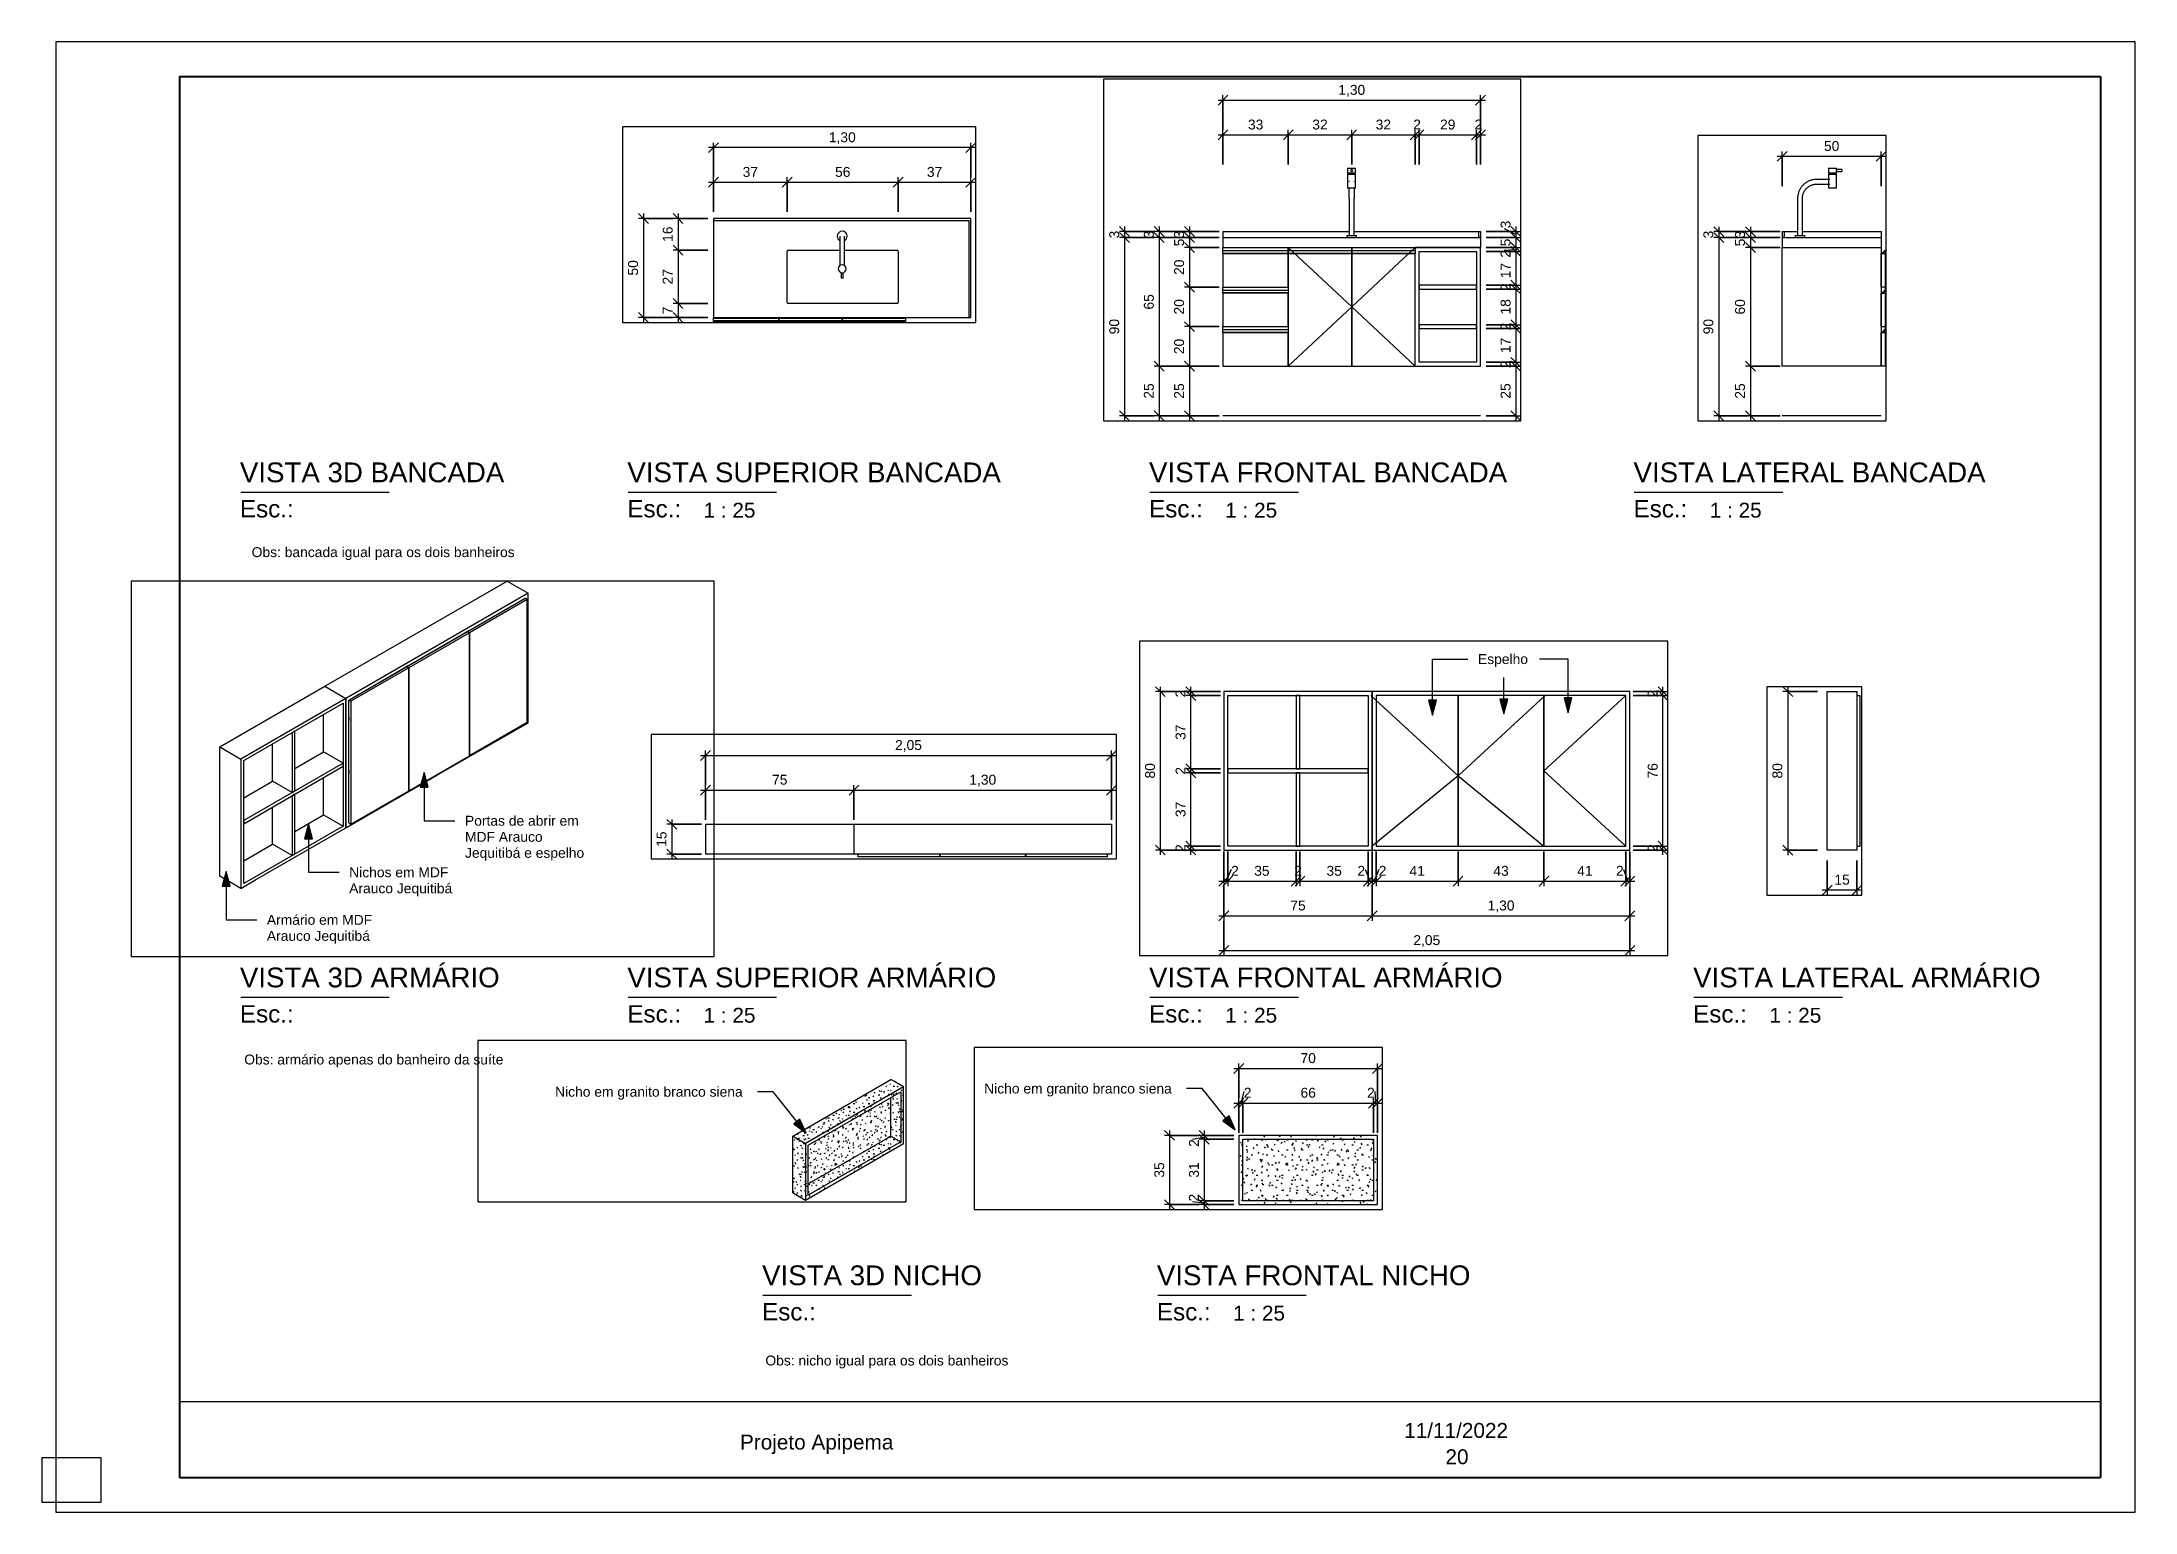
# Paper-space layout 'Layout1' of a CAD drawing. Header units: millimetres. Extents: x 0 to 423, y -2 to 295.
# The model-space entities are those that its viewports show. They can reach past a viewport. Long polylines and large blocks are cut down to what shows.
import ezdxf

# ---------------------------------------------------------------- set-up
doc = ezdxf.new("R2010")
doc.units = ezdxf.units.MM
doc.linetypes.add('Dash', pattern=[6.35, 3.175, -3.175])
doc.linetypes.add('Overhead', pattern=[3.96875, 2.38125, -1.5875])
for name, color, linetype, lineweight in [('A-ANNO-DIMS', 211, 'Continuous', 9), ('A-ANNO-DIMS-25', 211, 'Continuous', 9), ('A-DETL-THIN', 151, 'Continuous', 9), ('A-FLOR-OVHD', 1, 'Overhead', 9), ('A-GENM', 13, 'Continuous', 9), ('G-ANNO-TEXT', 231, 'Continuous', 9), ('G-ANNO-TTLB', 6, 'Continuous', 9), ('G-ANNO-TTLB-MEDM', 33, 'Continuous', 25), ('G-ANNO-TTLB-THIN', 151, 'Continuous', 9), ('I-FURN', 30, 'Continuous', 9), ('Q-CASE-HDLN', 31, 'Dash', 9)]:
    doc.layers.add(name, color=color, linetype=linetype, lineweight=lineweight)
doc.layers.add('G-ANNO-NPLT', color=191, linetype='Continuous', plot=False)
doc.styles.add('@Arial Unicode MS', font='ARIALUNI.TTF', dxfattribs={"height": 50})
doc.styles.add('Arial', font='arial.ttf', dxfattribs={"height": 50})
doc.styles.add('Arial_1', font='arial.ttf', dxfattribs={"height": 3})
doc.styles.add('Arial_2', font='arial.ttf', dxfattribs={"height": 3.5})
doc.styles.add('Arial_3', font='arial.ttf', dxfattribs={"height": 4})
doc.styles.add('Arial_4', font='arial.ttf', dxfattribs={"height": 2})
doc.dimstyles.new('CRT_-__Metros_-_Linha_de_chamada_3_5_mm', dxfattribs={"dimscale": 304.8, "dimtxt": 50.292243, "dimasz": 0.164042, "dimexe": 0.082021, "dimexo": 0.0625, "dimgap": 0.04101, "dimtad": 1, "dimdec": 0, "dimlfac": 0.1, "dimdsep": 46, "dimtxsty": '@Arial Unicode MS', "dimblk1": 'OBLIQUE', "dimblk2": 'OBLIQUE', "dimsah": 1, "dimcen": 0.09, "dimdle": 0.082021, "dimazin": 0, "dimtfac": 1, "dimtdec": 4, "dimtix": 1, "dimtmove": 0, "dimatfit": 3, "dimfxl": 0.492126, "dimfxlon": 1, "dimtvp": 1, "dimtolj": 1, "dimtzin": 0, "dimarcsym": 2})
doc.dimstyles.new('CRT_-__Metros_-_Linha_de_chamada_3_5_mm_1', dxfattribs={"dimscale": 304.8, "dimtxt": 50.292243, "dimasz": 0.164042, "dimexe": 0.082021, "dimexo": 0.0625, "dimgap": 0.04101, "dimtad": 1, "dimlfac": 0.001, "dimrnd": 0.01, "dimzin": 0, "dimdsep": 46, "dimtxsty": '@Arial Unicode MS', "dimblk1": 'OBLIQUE', "dimblk2": 'OBLIQUE', "dimsah": 1, "dimcen": 0.09, "dimdle": 0.082021, "dimazin": 0, "dimtfac": 1, "dimtdec": 4, "dimtix": 1, "dimtmove": 0, "dimatfit": 3, "dimfxl": 0.492126, "dimfxlon": 1, "dimtvp": 1, "dimtolj": 1, "dimtzin": 0, "dimarcsym": 2})
doc.dimstyles.new('CRT_-__Metros_-_Linha_de_chamada_3_5_mm_2', dxfattribs={"dimscale": 304.8, "dimtxt": 50.292243, "dimasz": 0.164042, "dimexe": 0.082021, "dimexo": 0.0625, "dimgap": 0.04101, "dimtad": 1, "dimdec": 0, "dimlfac": 0.1, "dimdsep": 46, "dimtxsty": '@Arial Unicode MS', "dimblk1": 'OBLIQUE', "dimblk2": 'OBLIQUE', "dimsah": 1, "dimcen": 0.09, "dimdle": 0.082021, "dimazin": 0, "dimtfac": 1, "dimtdec": 4, "dimtix": 1, "dimtmove": 1, "dimatfit": 3, "dimfxl": 0.492126, "dimfxlon": 1, "dimtvp": 1, "dimtolj": 1, "dimtzin": 0, "dimarcsym": 2})
doc.dimstyles.new('CRT_-__Metros_-_Linha_de_chamada_3_5_mm_3', dxfattribs={"dimscale": 304.8, "dimtxt": 50.292243, "dimasz": 0.164042, "dimexe": 0.082021, "dimexo": 0.0625, "dimgap": 0.04101, "dimtad": 1, "dimdec": 0, "dimlfac": 0.1, "dimdsep": 46, "dimtxsty": '@Arial Unicode MS', "dimblk1": 'OBLIQUE', "dimblk2": 'OBLIQUE', "dimsah": 1, "dimcen": 0.09, "dimdle": 0.082021, "dimazin": 0, "dimtfac": 1, "dimtdec": 4, "dimtix": 1, "dimtmove": 2, "dimatfit": 3, "dimfxl": 0.492126, "dimfxlon": 1, "dimtvp": 1, "dimtolj": 1, "dimtzin": 0, "dimarcsym": 2})
picture_1 = doc.add_image_def('image1.png', size_in_pixel=(4961, 196))
pattern_1 = [(0, (73182.748, -115894.822), (101.6, 14.665), [8.382, -67.818, 8.382, -67.818, -406.4]), (0, (73182.748, -115894.822), (101.6, 14.665), [-152.4, 8.382, -144.018, 8.382, -67.818, -177.8]), (0, (73182.748, -115894.822), (101.6, 14.665), [-381, 8.382, -42.418, 8.382, -118.618]), (135, (73220.848, -115887.49), (-72.7973502, 43.4679752), [5.927, -47.955, 5.927, -335.323]), (135, (73220.848, -115887.49), (-72.7973502, 43.4679752), [-59.809, -47.955, 5.927, -101.836, -179.605]), (135, (73220.848, -115887.49), (-72.7973502, 43.4679752), [-215.526, 5.927, -47.955, 5.927, -119.797]), (135, (73220.848, -115887.49), (-72.7973502, 43.4679752), [-275.335, -29.994, 5.927, -83.876]), (225, (73233.548, -115858.16), (-28.8032876, -58.1326627), [5.927, -47.955, 5.927, -335.323]), (225, (73233.548, -115858.16), (-28.8032876, -58.1326627), [-59.809, -47.955, 5.927, -101.836, -179.605]), (225, (73233.548, -115858.16), (-28.8032876, -58.1326627), [-215.526, 5.927, -47.955, 5.927, -119.797]), (225, (73233.548, -115858.16), (-28.8032876, -58.1326627), [-275.335, -29.994, 5.927, -83.876])]
pattern_2 = [(330, (126356.323, 51033.195), (71.842686, -20.7388177), [6.844, -55.373, 6.844, -387.197]), (330, (126356.323, 51033.195), (71.842686, -20.7388177), [-69.061, -55.373, 6.844, -117.59, -207.39]), (330, (126356.323, 51033.195), (71.842686, -20.7388177), [-248.868, 6.844, -55.373, 6.844, -138.329]), (330, (126356.323, 51033.195), (71.842686, -20.7388177), [-317.929, -34.634, 6.844, -96.851]), (111.206, (126383.264, 51028.011), (-51.4758218, 91.1920367), [8.193, -66.286, -471.701]), (111.206, (126383.264, 51028.011), (-51.4758218, 91.1920367), [-74.479, 8.193, -66.286, -397.222]), (111.206, (126383.264, 51028.011), (-51.4758218, 91.1920367), [-148.958, 8.193, -140.765, -248.264]), (111.206, (126383.264, 51028.011), (-51.4758218, 91.1920367), [-297.916, 8.193, -66.286, -173.785]), (111.206, (126383.264, 51028.011), (-51.4758218, 91.1920367), [-372.395, 8.193, -41.46, -124.132]), (111.206, (126383.264, 51028.011), (-51.4758218, 91.1920367), [-422.048, 8.193, -115.939]), (234.896, (126392.244, 51064.304), (-20.3670257, -70.4522865), [5.153, -41.695, -296.707]), (234.896, (126392.244, 51064.304), (-20.3670257, -70.4522865), [-46.849, 5.153, -41.695, -249.859]), (234.896, (126392.244, 51064.304), (-20.3670257, -70.4522865), [-93.697, 5.153, -88.544, -156.162]), (234.896, (126392.244, 51064.304), (-20.3670257, -70.4522865), [-187.394, 5.153, -41.695, -109.313]), (234.896, (126392.244, 51064.304), (-20.3670257, -70.4522865), [-234.243, 5.153, -26.079, -78.081]), (234.896, (126392.244, 51064.304), (-20.3670257, -70.4522865), [-265.475, 5.153, -72.928])]
pattern_3 = [(0, (-17703.58, -773.8), (101.6, 25.4), [8.382, -67.818, 8.382, -67.818, -406.4]), (0, (-17703.58, -773.8), (101.6, 25.4), [-152.4, 8.382, -144.018, 8.382, -67.818, -177.8]), (0, (-17703.58, -773.8), (101.6, 25.4), [-381, 8.382, -42.418, 8.382, -118.618]), (120, (-17665.48, -761.1), (-72.79705, 75.28818), [8.382, -67.818, 8.382, -67.818, -406.4]), (120, (-17665.48, -761.1), (-72.79705, 75.28818), [-152.4, 8.382, -144.018, 8.382, -67.818, -177.8]), (120, (-17665.48, -761.1), (-72.79705, 75.28818), [-381, 8.382, -42.418, 8.382, -118.618]), (240, (-17652.78, -710.3), (-28.80295, -100.68818), [8.382, -67.818, 8.382, -67.818, -406.4]), (240, (-17652.78, -710.3), (-28.80295, -100.68818), [-152.4, 8.382, -144.018, 8.382, -67.818, -177.8]), (240, (-17652.78, -710.3), (-28.80295, -100.68818), [-381, 8.382, -42.418, 8.382, -118.618])]

psp = doc.layouts.get("Layout1")

# ---------------------------------------------------------------- texts
at = {"layer": 'G-ANNO-TEXT', "color": 7, "char_height": 2, "attachment_point": 1, "style": 'Arial_4'}
for s, insert, width in [('Obs: bancada igual para os dois banheiros', (42.38, 192.92), 65.9789), ('Obs: armário apenas do banheiro da suíte', (40.88, 90.43), 64.8565), ('Obs: nicho igual para os dois banheiros', (146.14, 29.63), 61.0084)]:
    psp.add_mtext(s, dxfattribs=dict(at, insert=insert, width=width))
at = {"layer": 'G-ANNO-TTLB', "attachment_point": 1}
for s, insert, char_height, width, style in [('VISTA 3D BANCADA', (40, 210.04), 4, 65.2574, 'Arial_3'), ('VISTA SUPERIOR BANCADA', (118.25, 210.04), 4, 92.1941, 'Arial_3'), ('VISTA FRONTAL BANCADA', (223.62, 210.04), 4, 88.346, 'Arial_3'), ('VISTA LATERAL BANCADA', (321.48, 210.04), 4, 86.9029, 'Arial_3'), (' 1 : 25', (132.48, 201.9), 3, 14.4304, 'Arial_1'), (' 1 : 25', (237.85, 201.9), 3, 14.4304, 'Arial_1'), (' 1 : 25', (335.71, 201.9), 3, 14.4304, 'Arial_1'), ('VISTA 3D ARMÁRIO', (40, 108.01), 4, 64.135, 'Arial_3'), ('VISTA SUPERIOR ARMÁRIO', (118.25, 108.01), 4, 91.0717, 'Arial_3'), ('VISTA FRONTAL ARMÁRIO', (223.62, 108.01), 4, 87.2236, 'Arial_3'), ('VISTA LATERAL ARMÁRIO', (333.52, 108.01), 4, 85.7806, 'Arial_3'), (' 1 : 25', (132.48, 99.87), 3, 14.4304, 'Arial_1'), (' 1 : 25', (237.85, 99.87), 3, 14.4304, 'Arial_1'), (' 1 : 25', (347.75, 99.87), 3, 14.4304, 'Arial_1'), ('VISTA 3D NICHO', (145.47, 47.84), 4, 54.1941, 'Arial_3'), ('VISTA FRONTAL NICHO', (225.21, 47.84), 4, 77.2827, 'Arial_3'), (' 1 : 25', (239.44, 39.7), 3, 14.4304, 'Arial_1'), ('Projeto Apipema', (141, 13.65), 3, 38.4008, 'Arial_1'), ('11/11/2022', (275.16, 16.01), 3, 25.9747, 'Arial_1'), ('20', (283.5, 10.69), 3, 5.7721, 'Arial_1')]:
    psp.add_mtext(s, dxfattribs=dict(at, insert=insert, char_height=char_height, width=width, style=style))

msp = doc.modelspace()

# ---------------------------------------------------------------- texts
at = {"layer": 'G-ANNO-TEXT', "color": 7, "char_height": 50, "attachment_point": 1, "style": 'Arial'}
for s, insert, width in [('Espelho', (7354.544, 2569.265), 314.66234), ('Nicho em granito branco siena', (11478.857, 1491.347), 1176.47641), ('Portas de abrir em ', (1534.63, -5657.147), 735.54828), ('MDF Arauco ', (1534.63, -5738.175), 507.06734), ('Jequitibá e espelho', (1534.63, -5819.204), 749.57781), ('Nichos em MDF ', (949.961, -5917.458), 643.35422), ('Arauco Jequitibá', (949.961, -5998.487), 647.36266), ('Armário em MDF ', (534.268, -6157.458), 679.43016), ('Arauco Jequitibá', (534.268, -6238.487), 647.36266), ('Nicho em granito branco siena', (9448.311, -6307.101), 1176.47641)]:
    msp.add_mtext(s, dxfattribs=dict(at, insert=insert, width=width))

# ---------------------------------------------------------------- blocks, each defined once
blk = doc.blocks.new('CRT_A3 métrico Paisagem - CRT_A3 métrico Paisagem-1077155-BANCADA BANHEIRO E ARMÁRIO')
at = {"layer": 'G-ANNO-TTLB-MEDM'}
for p, q in [((27.79, 288), (27.79, 5)), ((27.79, 288), (415.79, 288)), ((415.79, 288), (415.79, 5)), ((27.79, 5), (415.79, 5))]:
    blk.add_line(p, q, dxfattribs=at)
at = {"layer": 'G-ANNO-TTLB-THIN'}
for p, q in [((2.79, 295), (2.79, -2)), ((422.79, 295), (2.79, 295)), ((422.79, -2), (422.79, 295)), ((2.79, -2), (422.79, -2))]:
    blk.add_line(p, q, dxfattribs=at)
at = {"layer": 'G-ANNO-TTLB'}
image = blk.add_image(picture_1, insert=(27.79, 5), size_in_units=(388.02, 15.33), dxfattribs=at)
image.dxf.flags = 7
blk = doc.blocks.new('Viewport - Título Horizontal-913277-BANCADA BANHEIRO E ARMÁRIO')
at = {"layer": 'G-ANNO-TTLB'}
blk.add_line((4.19, 0.19), (34.19, 0.19), dxfattribs=at)
at = {"layer": 'G-ANNO-TTLB', "insert": (4.03, -1.42), "char_height": 3.5, "width": 13.4683, "attachment_point": 1, "style": 'Arial_2'}
blk.add_mtext('Esc.:', dxfattribs=at)
blk = doc.blocks.new('BAMCADA BANHEIRO - BAMCADA BANHEIRO-4679330-VISTA SUPERIOR BANCADA')
at = {"layer": 'I-FURN'}
for p, q in [((-13329.65, -2385.38), (-14629.65, -2385.38)), ((-14629.65, -2385.38), (-14629.65, -2395.38)), ((-13329.65, -2885.38), (-13329.65, -2385.38)), ((-14629.65, -2395.38), (-14629.65, -2885.38)), ((-14629.65, -2395.38), (-13339.65, -2395.38)), ((-13339.65, -2395.38), (-13339.65, -2885.38)), ((-14252.15, -2545.38), (-13991.69, -2545.38)), ((-13967.61, -2545.38), (-13702.15, -2545.38)), ((-14257.15, -2810.38), (-14257.15, -2550.38)), ((-13697.15, -2550.38), (-13697.15, -2810.38)), ((-13991.69, -2560.38), (-13991.69, -2623.55)), ((-13967.61, -2624.06), (-13967.61, -2560.38)), ((-13984.65, -2658.94), (-13984.65, -2686.5)), ((-13974.65, -2686.5), (-13974.65, -2658.81)), ((-13974.65, -2686.5), (-13984.65, -2686.5)), ((-13702.15, -2815.38), (-14252.15, -2815.38)), ((-14629.65, -2887.38), (-14629.65, -2885.38)), ((-14629.65, -2885.38), (-13339.65, -2885.38)), ((-14299.65, -2885.38), (-14299.65, -2887.38)), ((-14299.65, -2887.38), (-14299.65, -2885.38)), ((-13979.65, -2885.38), (-13979.65, -2887.38)), ((-13979.65, -2887.38), (-13979.65, -2885.38)), ((-13659.65, -2885.38), (-13659.65, -2887.38)), ((-13339.65, -2885.38), (-13329.65, -2885.38)), ((-14629.65, -2889.88), (-14629.65, -2887.38)), ((-14629.65, -2887.38), (-14299.65, -2887.38)), ((-14629.65, -2903.38), (-14629.65, -2889.88)), ((-14629.65, -2889.88), (-14299.65, -2889.88)), ((-14299.65, -2887.38), (-14299.65, -2889.88)), ((-14299.65, -2889.88), (-14299.65, -2887.38)), ((-14299.65, -2887.38), (-13979.65, -2887.38)), ((-14299.65, -2889.88), (-14299.65, -2903.38)), ((-14299.65, -2903.38), (-14299.65, -2889.88)), ((-14299.65, -2889.88), (-13979.65, -2889.88)), ((-13979.65, -2887.38), (-13979.65, -2889.88)), ((-13979.65, -2889.88), (-13979.65, -2887.38)), ((-13979.65, -2887.38), (-13659.65, -2887.38)), ((-13979.65, -2889.88), (-13979.65, -2903.38)), ((-13979.65, -2903.38), (-13979.65, -2889.88)), ((-13979.65, -2889.88), (-13659.65, -2889.88)), ((-13659.65, -2887.38), (-13659.65, -2889.88)), ((-13659.65, -2889.88), (-13659.65, -2903.38)), ((-14629.65, -2905.38), (-14629.65, -2903.38)), ((-14299.65, -2903.38), (-14629.65, -2903.38)), ((-14629.65, -2905.38), (-14299.65, -2905.38)), ((-14299.65, -2903.38), (-14299.65, -2905.38)), ((-14299.65, -2905.38), (-14299.65, -2903.38)), ((-13979.65, -2903.38), (-14299.65, -2903.38)), ((-14299.65, -2905.38), (-13979.65, -2905.38)), ((-13979.65, -2903.38), (-13979.65, -2905.38)), ((-13979.65, -2905.38), (-13979.65, -2903.38)), ((-13659.65, -2903.38), (-13979.65, -2903.38)), ((-13979.65, -2905.38), (-13659.65, -2905.38)), ((-13659.65, -2903.38), (-13659.65, -2905.38))]:
    blk.add_line(p, q, dxfattribs=at)
at = {"layer": 'I-FURN', "flags": 128}
for points in [[(-13991.69, -2475.38), (-13991.69, -2475.45), (-13991.69, -2475.65), (-13991.69, -2475.99), (-13991.69, -2476.47), (-13991.69, -2477.07), (-13991.69, -2477.82), (-13991.69, -2478.69), (-13991.69, -2479.69), (-13991.69, -2480.83), (-13991.69, -2482.09), (-13991.69, -2483.48), (-13991.69, -2484.99), (-13991.69, -2486.62), (-13991.69, -2488.36), (-13991.69, -2490.23), (-13991.69, -2492.2), (-13991.69, -2494.29), (-13991.69, -2496.48), (-13991.69, -2498.77), (-13991.69, -2501.16), (-13991.69, -2503.65), (-13991.69, -2506.22), (-13991.69, -2508.89), (-13991.69, -2511.63), (-13991.69, -2514.45), (-13991.69, -2517.35), (-13991.69, -2520.32), (-13991.69, -2523.35), (-13991.69, -2526.44), (-13991.69, -2529.58), (-13991.69, -2532.77), (-13991.69, -2536.01), (-13991.69, -2539.29), (-13991.69, -2542.59), (-13991.69, -2545.93), (-13991.69, -2549.29), (-13991.69, -2552.67), (-13991.69, -2556.06), (-13991.69, -2559.46), (-13991.69, -2560.38)], [(-13967.61, -2560.38), (-13967.61, -2556.98), (-13967.61, -2553.59), (-13967.61, -2550.2), (-13967.61, -2546.84), (-13967.61, -2543.49), (-13967.61, -2540.18), (-13967.61, -2536.89), (-13967.61, -2533.64), (-13967.61, -2530.44), (-13967.61, -2527.28), (-13967.61, -2524.18), (-13967.61, -2521.13), (-13967.61, -2518.15), (-13967.61, -2515.23), (-13967.61, -2512.39), (-13967.61, -2509.62), (-13967.61, -2506.93), (-13967.61, -2504.33), (-13967.61, -2501.82), (-13967.61, -2499.4), (-13967.61, -2497.09), (-13967.61, -2494.87), (-13967.61, -2492.75), (-13967.61, -2490.75), (-13967.61, -2488.85), (-13967.61, -2487.08), (-13967.61, -2485.41), (-13967.61, -2483.87), (-13967.61, -2482.45), (-13967.61, -2481.16), (-13967.61, -2479.99), (-13967.61, -2478.95), (-13967.61, -2478.04), (-13967.61, -2477.26), (-13967.61, -2476.62), (-13967.61, -2476.11), (-13967.61, -2475.73), (-13967.61, -2475.49), (-13967.61, -2475.38), (-13967.61, -2475.38)]]:
    blk.add_lwpolyline(points, dxfattribs=at)
at = {"layer": 'I-FURN'}
for centre, radius, start, end in [((-13979.65, -2475.38), 25, 0, 180), ((-13979.65, -2475.38), 25, 180, 241.1413), ((-13979.65, -2475.38), 25, 298.8587, 0), ((-14252.15, -2550.38), 5, 90, 180), ((-13702.15, -2550.38), 5, 0, 90), ((-13979.98, -2639.56), 20, 0, 180), ((-13979.98, -2639.56), 20, 180, 0), ((-14252.15, -2810.38), 5, 180, 270), ((-13702.15, -2810.38), 5, 270, 0)]:
    blk.add_arc(centre, radius, start, end, dxfattribs=at)
blk = doc.blocks.new('BAMCADA BANHEIRO - BAMCADA BANHEIRO-4679330-VISTA FRONTAL BANCADA')
at = {"layer": 'I-FURN'}
for p, q in [((-13999.98, 1430), (-13999.98, 1405)), ((-13999.98, 1430), (-13959.98, 1430)), ((-13959.98, 1405), (-13959.98, 1430)), ((-13959.98, 1405), (-13999.98, 1405)), ((-13996.98, 1405), (-13996.98, 1400)), ((-13962.98, 1400), (-13962.98, 1405)), ((-13999.98, 1400), (-13999.98, 1330)), ((-13999.98, 1400), (-13959.98, 1400)), ((-13959.98, 1330), (-13959.98, 1400)), ((-13959.98, 1330), (-13999.98, 1330)), ((-13991.69, 1277), (-13991.69, 1090)), ((-13967.61, 1090), (-13967.61, 1277)), ((-14629.65, 1110), (-13991.69, 1110)), ((-14629.65, 1110), (-14629.65, 1080)), ((-13967.65, 1110), (-13339.65, 1110)), ((-13339.65, 1110), (-13329.65, 1110)), ((-13339.65, 1110), (-13339.65, 1080)), ((-13329.65, 1110), (-13329.65, 1080)), ((-14004.65, 1090), (-14004.65, 1080)), ((-14004.65, 1090), (-13954.65, 1090)), ((-13954.65, 1080), (-13954.65, 1090)), ((-14629.65, 1080), (-13329.65, 1080)), ((-14629.65, 1080), (-14629.65, 1030)), ((-13329.65, 1080), (-13339.65, 1080)), ((-13329.65, 1080), (-13329.65, 1030)), ((-14629.65, 1015), (-14629.65, 1030)), ((-14629.65, 1030), (-14299.65, 1030)), ((-14299.65, 1030), (-14299.65, 1015)), ((-14299.65, 1015), (-14299.65, 1030)), ((-14299.65, 1030), (-13979.65, 1030)), ((-13979.65, 1030), (-13979.65, 1015)), ((-13979.65, 1015), (-13979.65, 1030)), ((-13979.65, 1030), (-13659.65, 1030)), ((-13659.65, 1030), (-13659.65, 1015)), ((-13329.65, 1030), (-13659.65, 1030)), ((-13659.65, 1030), (-13329.65, 1030)), ((-13329.65, 430), (-13329.65, 1030)), ((-14629.65, 1000), (-14629.65, 1015)), ((-14629.65, 1015), (-14299.65, 1015)), ((-14299.65, 1015), (-14299.65, 1000)), ((-14299.65, 1000), (-14299.65, 1015)), ((-14299.65, 1015), (-13979.65, 1015)), ((-13979.65, 1015), (-13979.65, 1000)), ((-13979.65, 1000), (-13979.65, 1015)), ((-13979.65, 1015), (-13659.65, 1015)), ((-13659.65, 1015), (-13659.65, 1000)), ((-13639.65, 1010), (-13349.65, 1010)), ((-13639.65, 450), (-13639.65, 1010)), ((-13349.65, 1010), (-13349.65, 450)), ((-14299.65, 1000), (-14629.65, 1000)), ((-14629.65, 1000), (-14629.65, 830)), ((-14629.65, 1000), (-14299.65, 1000)), ((-14299.65, 830), (-14299.65, 1000)), ((-13979.65, 1000), (-14299.65, 1000)), ((-14299.65, 1000), (-14299.65, 430)), ((-14299.65, 1000), (-13979.65, 1000)), ((-13979.65, 430), (-13979.65, 1000)), ((-13659.65, 1000), (-13979.65, 1000)), ((-13979.65, 1000), (-13979.65, 430)), ((-13979.65, 1000), (-13659.65, 1000)), ((-13659.65, 430), (-13659.65, 1000)), ((-13639.65, 840), (-13639.65, 820)), ((-13349.65, 840), (-13639.65, 840)), ((-13349.65, 820), (-13349.65, 840)), ((-14629.65, 830), (-14299.65, 830)), ((-14629.65, 815), (-14629.65, 830)), ((-13639.65, 820), (-13349.65, 820)), ((-14629.65, 800), (-14629.65, 815)), ((-14629.65, 815), (-14299.65, 815)), ((-14299.65, 815), (-14299.65, 800)), ((-14299.65, 800), (-14629.65, 800)), ((-14629.65, 800), (-14629.65, 630)), ((-14629.65, 800), (-14299.65, 800)), ((-14299.65, 630), (-14299.65, 800)), ((-13639.65, 640), (-13639.65, 620)), ((-13349.65, 640), (-13639.65, 640)), ((-13349.65, 620), (-13349.65, 640)), ((-14629.65, 630), (-14299.65, 630)), ((-14629.65, 615), (-14629.65, 630)), ((-14629.65, 600), (-14629.65, 615)), ((-14629.65, 615), (-14299.65, 615)), ((-14299.65, 615), (-14299.65, 600)), ((-13639.65, 620), (-13349.65, 620)), ((-14299.65, 600), (-14629.65, 600)), ((-14629.65, 600), (-14629.65, 430)), ((-14629.65, 600), (-14299.65, 600)), ((-14299.65, 430), (-14299.65, 600)), ((-13349.65, 450), (-13639.65, 450)), ((-14629.65, 430), (-14299.65, 430)), ((-14299.65, 430), (-13979.65, 430)), ((-13979.65, 430), (-13659.65, 430)), ((-13659.65, 430), (-13329.65, 430))]:
    blk.add_line(p, q, dxfattribs=at)
at = {"layer": 'I-FURN', "flags": 128}
for points in [[(-13991.68, 1362.48), (-13991.65, 1362.96), (-13991.61, 1363.44), (-13991.54, 1363.92), (-13991.45, 1364.39), (-13991.35, 1364.86)], [(-13967.9, 1364.65), (-13967.81, 1364.17), (-13967.73, 1363.7), (-13967.67, 1363.22), (-13967.63, 1362.74), (-13967.61, 1362.26)], [(-13991.69, 1277), (-13991.69, 1280.4), (-13991.69, 1283.79), (-13991.69, 1287.18), (-13991.69, 1290.54), (-13991.69, 1293.89), (-13991.69, 1297.2), (-13991.69, 1300.49), (-13991.69, 1303.74), (-13991.69, 1306.94), (-13991.69, 1310.1), (-13991.69, 1313.2), (-13991.69, 1316.25), (-13991.69, 1319.23), (-13991.69, 1322.15), (-13991.69, 1324.99), (-13991.69, 1327.76), (-13991.69, 1330)], [(-13967.61, 1330), (-13967.61, 1328.49), (-13967.61, 1325.75), (-13967.61, 1322.93), (-13967.61, 1320.03), (-13967.61, 1317.06), (-13967.61, 1314.03), (-13967.61, 1310.94), (-13967.61, 1307.8), (-13967.61, 1304.61), (-13967.61, 1301.37), (-13967.61, 1298.09), (-13967.61, 1294.79), (-13967.61, 1291.45), (-13967.61, 1288.09), (-13967.61, 1284.71), (-13967.61, 1281.32), (-13967.61, 1277.92), (-13967.61, 1277)]]:
    blk.add_lwpolyline(points, dxfattribs=at)
at = {"layer": 'I-FURN'}
for start, end in [(0, 180), (180, 0)]:
    blk.add_arc((-13979.65, 1418.26), 5, start, end, dxfattribs=at)
at = {"layer": 'Q-CASE-HDLN'}
for p, q in [((-14299.65, 1030), (-13979.65, 730)), ((-13659.65, 1030), (-13979.65, 730)), ((-13979.65, 730), (-14299.65, 430)), ((-13979.65, 730), (-13659.65, 430))]:
    blk.add_line(p, q, dxfattribs=at)
blk = doc.blocks.new('BAMCADA BANHEIRO - BAMCADA BANHEIRO-4679330-VISTA LATERAL BANCADA')
at = {"layer": 'I-FURN'}
for p, q in [((2619.56, 1430), (2619.56, 1405)), ((2619.56, 1430), (2639.56, 1430)), ((2639.56, 1430), (2659.56, 1430)), ((2659.56, 1405), (2659.56, 1430)), ((2686.5, 1423.26), (2656.88, 1423.26)), ((2686.5, 1423.26), (2686.5, 1418.26)), ((2686.5, 1418.26), (2686.5, 1413.26)), ((2656.88, 1413.26), (2686.5, 1413.26)), ((2639.56, 1405), (2619.56, 1405)), ((2622.56, 1405), (2622.56, 1400)), ((2659.56, 1405), (2639.56, 1405)), ((2656.56, 1400), (2656.56, 1405)), ((2619.56, 1400), (2619.56, 1330)), ((2619.56, 1400), (2639.56, 1400)), ((2639.56, 1400), (2659.56, 1400)), ((2659.56, 1330), (2659.56, 1400)), ((2625.38, 1374.04), (2560.38, 1374.04)), ((2560.38, 1349.96), (2625.38, 1349.96)), ((2639.56, 1330), (2619.56, 1330)), ((2659.56, 1330), (2639.56, 1330)), ((2463.34, 1277), (2463.34, 1090)), ((2487.42, 1090), (2487.42, 1277)), ((2385.38, 1110), (2395.38, 1110)), ((2385.38, 1110), (2385.38, 1080)), ((2395.38, 1110), (2463.34, 1110)), ((2395.38, 1110), (2395.38, 1080)), ((2487.38, 1110), (2885.38, 1110)), ((2885.38, 1110), (2885.38, 1080)), ((2450.38, 1090), (2450.38, 1080)), ((2450.38, 1090), (2475.38, 1090)), ((2475.38, 1090), (2500.38, 1090)), ((2500.38, 1080), (2500.38, 1090)), ((2385.38, 1080), (2885.38, 1080)), ((2385.38, 1080), (2385.38, 1030)), ((2395.38, 1080), (2385.38, 1080)), ((2885.38, 1080), (2885.38, 1030)), ((2385.38, 430), (2385.38, 1030)), ((2385.38, 1030), (2885.38, 1030)), ((2385.38, 1030), (2885.38, 1030)), ((2887.38, 1030), (2885.38, 1030)), ((2885.38, 1030), (2885.38, 1000)), ((2885.38, 1030), (2885.38, 430)), ((2887.38, 1001.5), (2887.38, 1030)), ((2903.38, 1015), (2889.88, 1001.5)), ((2905.38, 1015), (2903.38, 1015)), ((2905.38, 1000), (2905.38, 1015)), ((2885.38, 830), (2885.38, 1000)), ((2905.38, 1000), (2885.38, 1000)), ((2885.38, 1000), (2905.38, 1000)), ((2889.88, 1001.5), (2887.38, 1001.5)), ((2905.38, 1000), (2905.38, 830)), ((2905.38, 830), (2885.38, 830)), ((2887.38, 830), (2885.38, 830)), ((2885.38, 830), (2885.38, 800)), ((2887.38, 801.5), (2887.38, 830)), ((2905.38, 830), (2905.38, 815)), ((2903.38, 815), (2889.88, 801.5)), ((2905.38, 815), (2903.38, 815)), ((2905.38, 800), (2905.38, 815)), ((2889.88, 801.5), (2887.38, 801.5)), ((2885.38, 630), (2885.38, 800)), ((2905.38, 800), (2885.38, 800)), ((2885.38, 800), (2905.38, 800)), ((2905.38, 800), (2905.38, 630)), ((2905.38, 630), (2885.38, 630)), ((2887.38, 630), (2885.38, 630)), ((2885.38, 630), (2885.38, 600)), ((2887.38, 601.5), (2887.38, 630)), ((2905.38, 630), (2905.38, 615)), ((2903.38, 615), (2889.88, 601.5)), ((2905.38, 615), (2903.38, 615)), ((2905.38, 600), (2905.38, 615)), ((2885.38, 430), (2885.38, 600)), ((2905.38, 600), (2885.38, 600)), ((2885.38, 600), (2905.38, 600)), ((2889.88, 601.5), (2887.38, 601.5)), ((2905.38, 600), (2905.38, 430)), ((2885.38, 430), (2385.38, 430)), ((2905.38, 430), (2885.38, 430))]:
    blk.add_line(p, q, dxfattribs=at)
at = {"layer": 'I-FURN', "flags": 128}
for points in [[(2560.38, 1374.04), (2556.5, 1373.96), (2552.62, 1373.73), (2548.76, 1373.34), (2544.92, 1372.8), (2541.1, 1372.11), (2537.31, 1371.26), (2533.56, 1370.26), (2529.85, 1369.11), (2526.19, 1367.82), (2522.59, 1366.38), (2519.05, 1364.8), (2515.57, 1363.08), (2512.16, 1361.21), (2508.83, 1359.22), (2505.59, 1357.09), (2502.43, 1354.84), (2499.36, 1352.46), (2496.39, 1349.96), (2493.53, 1347.34), (2490.77, 1344.61), (2488.12, 1341.77), (2485.59, 1338.83), (2483.17, 1335.79), (2480.88, 1332.66), (2478.72, 1329.43), (2476.69, 1326.12), (2474.79, 1322.74), (2473.03, 1319.28), (2471.41, 1315.75), (2469.93, 1312.16), (2468.6, 1308.52), (2467.41, 1304.82), (2466.37, 1301.08), (2465.49, 1297.3), (2464.75, 1293.49), (2464.17, 1289.66), (2463.74, 1285.8), (2463.46, 1281.93), (2463.34, 1278.05), (2463.34, 1277)], [(2487.42, 1277), (2487.48, 1279.92), (2487.65, 1282.83), (2487.95, 1285.73), (2488.35, 1288.62), (2488.88, 1291.49), (2489.51, 1294.34), (2490.26, 1297.16), (2491.12, 1299.95), (2492.1, 1302.7), (2493.18, 1305.41), (2494.37, 1308.08), (2495.67, 1310.69), (2497.06, 1313.25), (2498.57, 1315.75), (2500.16, 1318.2), (2501.86, 1320.57), (2503.65, 1322.88), (2505.53, 1325.11), (2507.5, 1327.26), (2509.55, 1329.34), (2511.68, 1331.33), (2513.89, 1333.23), (2516.18, 1335.05), (2518.54, 1336.77), (2520.96, 1338.39), (2523.45, 1339.92), (2525.99, 1341.35), (2528.59, 1342.67), (2531.24, 1343.89), (2533.94, 1345), (2536.68, 1346), (2539.46, 1346.9), (2542.27, 1347.68), (2545.11, 1348.34), (2547.98, 1348.9), (2550.86, 1349.34), (2553.76, 1349.66), (2556.68, 1349.86), (2559.59, 1349.95), (2560.38, 1349.96)]]:
    blk.add_lwpolyline(points, dxfattribs=at)
blk = doc.blocks.new('ARMÁRIO BANHEIRO - ARMÁRIO BANHEIRO-4333011-VISTA 3D ARMÁRIO')
at = {"layer": 'I-FURN'}
for p, q in [((-8658.01, -5003.1), (-7738.77, -4472.37)), ((-7738.77, -4472.37), (-7632.7, -4533.61)), ((-7632.7, -4533.61), (-8551.94, -5064.33)), ((-7632.7, -5186.81), (-7632.7, -4533.61)), ((-8537.8, -5072.5), (-7646.84, -4558.1)), ((-7938.88, -4726.71), (-7646.84, -4558.1)), ((-7636.24, -4564.23), (-7646.84, -4558.1)), ((-7636.24, -4564.23), (-7928.27, -4732.83)), ((-7636.24, -5184.77), (-7636.24, -4564.23)), ((-8245.41, -4903.69), (-7939.23, -4726.92)), ((-7934.4, -4724.13), (-7948.54, -4732.29)), ((-7928.63, -4733.04), (-7939.23, -4726.92)), ((-7938.88, -4727.12), (-7938.88, -4726.71)), ((-7938.88, -4726.71), (-7928.27, -4732.83)), ((-7928.63, -4733.04), (-8234.8, -4909.81)), ((-7928.63, -5353.58), (-7928.63, -4733.04)), ((-7928.27, -4732.83), (-7928.27, -5353.37)), ((-8236.1, -4898.31), (-8250.24, -4906.48)), ((-8537.8, -5072.5), (-8245.76, -4903.89)), ((-8235.16, -4910.01), (-8245.76, -4903.89)), ((-8245.41, -4904.1), (-8245.41, -4903.69)), ((-8245.41, -4903.69), (-8234.8, -4909.81)), ((-8235.16, -4910.01), (-8527.19, -5078.62)), ((-8235.16, -5530.55), (-8235.16, -4910.01)), ((-8234.8, -4909.81), (-8234.8, -5530.35)), ((-9188.34, -5309.28), (-8658.01, -5003.1)), ((-8658.01, -5003.1), (-8551.94, -5064.33)), ((-8658.01, -5003.1), (-8551.94, -5064.33)), ((-8551.94, -5064.33), (-9082.27, -5370.52)), ((-8551.94, -5717.53), (-8551.94, -5064.33)), ((-8551.94, -5064.33), (-8551.94, -5717.53)), ((-8537.8, -5693.03), (-8537.8, -5072.5)), ((-8537.8, -5072.5), (-8527.19, -5078.62)), ((-8537.8, -5693.03), (-8537.8, -5072.5)), ((-8527.19, -5078.62), (-8527.19, -5699.16)), ((-9068.13, -5378.68), (-8566.08, -5088.83)), ((-8566.08, -5088.83), (-8566.08, -5709.36)), ((-8665.08, -5333.78), (-8665.08, -5145.98)), ((-8537.8, -5159.59), (-8537.8, -5175.92)), ((-7928.27, -5353.37), (-7636.24, -5184.77)), ((-8092.32, -5452.17), (-7632.7, -5186.81)), ((-8810.03, -5229.67), (-8824.18, -5237.84)), ((-8810.03, -5531.78), (-8810.03, -5229.67)), ((-8824.18, -5237.84), (-8824.18, -5539.94)), ((-8923.17, -5482.79), (-8923.17, -5294.99)), ((-9188.34, -5962.48), (-9188.34, -5309.28)), ((-9188.34, -5309.28), (-9082.27, -5370.52)), ((-8810.03, -5417.47), (-8665.08, -5333.78)), ((-8566.08, -5390.93), (-8665.08, -5333.78)), ((-8234.8, -5530.35), (-7928.63, -5353.58)), ((-7928.63, -5353.17), (-7928.27, -5353.37)), ((-9082.27, -5370.52), (-9082.27, -6023.72)), ((-9068.13, -5999.22), (-9068.13, -5378.68)), ((-8566.08, -5390.93), (-9068.13, -5680.79)), ((-8566.08, -5407.26), (-8566.08, -5390.93)), ((-9068.13, -5697.12), (-8566.08, -5407.26)), ((-8537.8, -5426.31), (-8537.8, -5442.64)), ((-8551.94, -5717.53), (-8092.32, -5452.17)), ((-8665.08, -5652.21), (-8665.08, -5464.42)), ((-9068.13, -5566.48), (-8923.17, -5482.79)), ((-8824.18, -5539.94), (-8923.17, -5482.79)), ((-8824.18, -5539.94), (-8810.03, -5531.78)), ((-8527.19, -5699.16), (-8235.16, -5530.55)), ((-8235.16, -5530.14), (-8234.8, -5530.35)), ((-8810.03, -5548.11), (-8824.18, -5556.27)), ((-8810.03, -5850.21), (-8810.03, -5548.11)), ((-8824.18, -5556.27), (-8824.18, -5858.38)), ((-8923.17, -5801.22), (-8923.17, -5613.43)), ((-8810.03, -5735.9), (-8665.08, -5652.21)), ((-8665.08, -5652.21), (-8566.08, -5709.36)), ((-9068.13, -5680.79), (-9068.13, -5697.12)), ((-8537.8, -5693.03), (-8527.19, -5699.16)), ((-8566.08, -5709.36), (-9068.13, -5999.22)), ((-9011.56, -5982.89), (-8551.94, -5717.53)), ((-9068.13, -5884.91), (-8923.17, -5801.22)), ((-8824.18, -5858.38), (-8923.17, -5801.22)), ((-8824.18, -5858.38), (-8810.03, -5850.21)), ((-9082.27, -6023.72), (-9188.34, -5962.48)), ((-9082.27, -6023.72), (-9011.56, -5982.89))]:
    blk.add_line(p, q, dxfattribs=at)
blk = doc.blocks.new('ARMÁRIO BANHEIRO - ARMÁRIO BANHEIRO-4333011-VISTA SUPERIOR ARMÁRIO')
at = {"layer": 'I-FURN'}
for p, q in [((-15379.65, -2385.38), (-14629.65, -2385.38)), ((-15379.65, -2385.38), (-15379.65, -2535.38)), ((-14629.65, -2385.38), (-14629.65, -2535.38)), ((-14629.65, -2385.38), (-13329.65, -2385.38)), ((-14629.65, -2385.38), (-14629.65, -2535.38)), ((-13329.65, -2385.38), (-13329.65, -2535.38)), ((-14629.65, -2535.38), (-15379.65, -2535.38)), ((-13329.65, -2535.38), (-14629.65, -2535.38)), ((-14609.65, -2535.38), (-14609.65, -2550.38)), ((-14196.65, -2550.38), (-14196.65, -2535.38)), ((-14196.15, -2535.38), (-14196.15, -2550.38)), ((-13763.15, -2550.38), (-13763.15, -2535.38)), ((-13762.65, -2535.38), (-13762.65, -2550.38)), ((-13349.65, -2550.38), (-13349.65, -2535.38)), ((-14196.65, -2550.38), (-14609.65, -2550.38)), ((-13763.15, -2550.38), (-14196.15, -2550.38)), ((-13349.65, -2550.38), (-13762.65, -2550.38))]:
    blk.add_line(p, q, dxfattribs=at)
blk = doc.blocks.new('ARMÁRIO BANHEIRO - ARMÁRIO BANHEIRO-4333011-VISTA FRONTAL ARMÁRIO')
at = {"layer": 'I-FURN'}
for p, q in [((-14629.650772, 2380), (-15379.650772, 2380)), ((-15379.650772, 2380), (-15379.650772, 1580)), ((-14629.650772, 1580), (-14629.650772, 2380)), ((-13329.650772, 2380), (-14629.650772, 2380)), ((-14629.650772, 2380), (-14629.650772, 1580)), ((-13329.650772, 1580), (-13329.650772, 2380)), ((-15359.650772, 1600), (-15359.650772, 2360)), ((-15359.650772, 2360), (-14649.650772, 2360)), ((-14994.650772, 2360), (-15014.650772, 2360)), ((-15014.650772, 2360), (-15014.650772, 1990)), ((-14994.650772, 1990), (-14994.650772, 2360)), ((-14649.650772, 2360), (-14649.650772, 1600)), ((-14196.650772, 2360), (-14609.650772, 2360)), ((-14609.650772, 2360), (-14609.650772, 1600)), ((-14196.650772, 1600), (-14196.650772, 2360)), ((-14196.150772, 2360), (-14196.650772, 2360)), ((-14196.650772, 2360), (-14196.150772, 2360)), ((-13763.150772, 2360), (-14196.150772, 2360)), ((-14196.150772, 2360), (-14196.150772, 1600)), ((-13763.150772, 1600), (-13763.150772, 2360)), ((-13762.650772, 2360), (-13763.150772, 2360)), ((-13763.150772, 2360), (-13762.650772, 2360)), ((-13349.650772, 2360), (-13762.650772, 2360)), ((-13762.650772, 2360), (-13762.650772, 1600)), ((-13349.650772, 1600), (-13349.650772, 2360)), ((-14649.650772, 1990), (-15359.650772, 1990)), ((-15359.650772, 1990), (-15359.650772, 1970)), ((-15014.650772, 1990), (-14994.650772, 1990)), ((-14649.650772, 1970), (-14649.650772, 1990)), ((-15359.650772, 1970), (-14649.650772, 1970)), ((-14994.650772, 1970), (-15014.650772, 1970)), ((-15014.650772, 1970), (-15014.650772, 1600)), ((-14994.650772, 1600), (-14994.650772, 1970)), ((-14649.650772, 1600), (-15359.650772, 1600)), ((-15014.650772, 1600), (-14994.650772, 1600)), ((-14609.650772, 1600), (-14196.650772, 1600)), ((-14196.650772, 1600), (-14196.150772, 1600)), ((-14196.150772, 1600), (-14196.650772, 1600)), ((-14196.150772, 1600), (-13763.150772, 1600)), ((-13763.150772, 1600), (-13762.650772, 1600)), ((-13762.650772, 1600), (-13763.150772, 1600)), ((-13762.650772, 1600), (-13349.650772, 1600)), ((-15379.650772, 1580), (-15279.650772, 1580)), ((-15279.650772, 1580), (-14629.650772, 1580)), ((-14629.650772, 1580), (-13979.650772, 1580)), ((-13979.650772, 1580), (-13329.650772, 1580))]:
    blk.add_line(p, q, dxfattribs=at)
blk = doc.blocks.new('ARMÁRIO BANHEIRO - ARMÁRIO BANHEIRO-4333011-VISTA LATERAL ARMÁRIO')
at = {"layer": 'I-FURN'}
for p, q in [((2385.38, 1580), (2385.38, 2380)), ((2385.38, 2380), (2535.38, 2380)), ((2535.38, 2380), (2535.38, 1580)), ((2535.38, 2360), (2550.38, 2360)), ((2550.38, 2360), (2550.38, 1600)), ((2535.38, 1600), (2550.38, 1600)), ((2535.38, 1580), (2385.38, 1580))]:
    blk.add_line(p, q, dxfattribs=at)
blk = doc.blocks.new('CRT_MGN_BNH_Nicho para parede em granito - Tipo 1-4681522-VISTA 3D NICHO')
at = {"layer": 'A-GENM'}
h = blk.add_hatch(dxfattribs=at)
h.set_pattern_fill('FP_2', color=256, style=0, pattern_type=2)
h.set_pattern_definition(pattern_1)
h.paths.add_polyline_path([(-9835.43, -6564.7), (-9340.46, -6278.92), (-9354.6, -6270.76), (-9849.57, -6556.53)])
h = blk.add_hatch(dxfattribs=at)
h.set_pattern_fill('FP_2', color=256, style=0, pattern_type=2)
h.set_pattern_definition(pattern_1)
h.paths.add_polyline_path([(-9785.93, -6593.28), (-9290.96, -6307.5), (-9340.46, -6278.92), (-9835.43, -6564.7)])
h = blk.add_hatch(dxfattribs=at)
h.set_pattern_fill('FP_1', color=256, style=0, pattern_type=2)
h.set_pattern_definition([(30, (-62959.509, 98935.186), (71.8421868, 62.2176823), [6.844, -55.373, 6.844, -387.197]), (30, (-62959.509, 98935.186), (71.8421868, 62.2176823), [-69.061, -55.373, 6.844, -117.59, -207.39]), (30, (-62959.509, 98935.186), (71.8421868, 62.2176823), [-248.868, 6.844, -55.373, 6.844, -138.329]), (30, (-62959.509, 98935.186), (71.8421868, 62.2176823), [-317.929, -34.634, 6.844, -96.851]), (125.104, (-62932.568, 98961.11), (-51.474941, 31.7533243), [5.153, -41.695, 5.153, -291.554]), (125.104, (-62932.568, 98961.11), (-51.474941, 31.7533243), [-52.002, -41.695, 5.153, -88.544, -156.162]), (125.104, (-62932.568, 98961.11), (-51.474941, 31.7533243), [-187.394, 5.153, -41.695, 5.153, -104.16]), (125.104, (-62932.568, 98961.11), (-51.474941, 31.7533243), [-239.396, -26.079, 5.153, -72.928]), (248.794, (-62923.588, 99007.773), (-20.3661863, -93.9702035), [8.193, -66.286, -471.701]), (248.794, (-62923.588, 99007.773), (-20.3661863, -93.9702035), [-74.479, 8.193, -66.286, -397.222]), (248.794, (-62923.588, 99007.773), (-20.3661863, -93.9702035), [-148.958, 8.193, -140.765, -248.264]), (248.794, (-62923.588, 99007.773), (-20.3661863, -93.9702035), [-297.916, 8.193, -66.286, -173.785]), (248.794, (-62923.588, 99007.773), (-20.3661863, -93.9702035), [-372.395, 8.193, -41.46, -124.132]), (248.794, (-62923.588, 99007.773), (-20.3661863, -93.9702035), [-422.048, 8.193, -115.939])])
h.paths.add_polyline_path([(-9785.93, -6879.05), (-9290.96, -6593.28), (-9290.96, -6307.5), (-9785.93, -6593.28)])
h.paths.add_polyline_path([(-9771.79, -6854.55), (-9771.79, -6601.44), (-9305.1, -6332), (-9305.1, -6585.11)])
h = blk.add_hatch(dxfattribs=at)
h.set_pattern_fill('FP_4', color=256, style=0, pattern_type=2)
h.set_pattern_definition([(330, (126837.156, 51310.804), (71.842686, -20.7388177), [6.844, -55.373, 6.844, -387.197]), (330, (126837.156, 51310.804), (71.842686, -20.7388177), [-69.061, -55.373, 6.844, -117.59, -207.39]), (330, (126837.156, 51310.804), (71.842686, -20.7388177), [-248.868, 6.844, -55.373, 6.844, -138.329]), (330, (126837.156, 51310.804), (71.842686, -20.7388177), [-317.929, -34.634, 6.844, -96.851]), (111.206, (126864.097, 51305.619), (-51.4758218, 91.1920367), [8.193, -66.286, -471.701]), (111.206, (126864.097, 51305.619), (-51.4758218, 91.1920367), [-74.479, 8.193, -66.286, -397.222]), (111.206, (126864.097, 51305.619), (-51.4758218, 91.1920367), [-148.958, 8.193, -140.765, -248.264]), (111.206, (126864.097, 51305.619), (-51.4758218, 91.1920367), [-297.916, 8.193, -66.286, -173.785]), (111.206, (126864.097, 51305.619), (-51.4758218, 91.1920367), [-372.395, 8.193, -41.46, -124.132]), (111.206, (126864.097, 51305.619), (-51.4758218, 91.1920367), [-422.048, 8.193, -115.939]), (234.896, (126873.077, 51341.913), (-20.3670257, -70.4522865), [5.153, -41.695, -296.707]), (234.896, (126873.077, 51341.913), (-20.3670257, -70.4522865), [-46.849, 5.153, -41.695, -249.859]), (234.896, (126873.077, 51341.913), (-20.3670257, -70.4522865), [-93.697, 5.153, -88.544, -156.162]), (234.896, (126873.077, 51341.913), (-20.3670257, -70.4522865), [-187.394, 5.153, -41.695, -109.313]), (234.896, (126873.077, 51341.913), (-20.3670257, -70.4522865), [-234.243, 5.153, -26.079, -78.081]), (234.896, (126873.077, 51341.913), (-20.3670257, -70.4522865), [-265.475, 5.153, -72.928])])
h.paths.add_polyline_path([(-9305.1, -6585.11), (-9305.1, -6332), (-9354.6, -6360.57), (-9354.6, -6556.53), (-9340.46, -6564.7)])
h = blk.add_hatch(dxfattribs=at)
h.set_pattern_fill('FP_6', color=256, style=0, pattern_type=2)
h.set_pattern_definition([(30, (-63009.007, 98963.764), (71.8421868, 62.2176823), [6.844, -55.373, 6.844, -387.197]), (30, (-63009.007, 98963.764), (71.8421868, 62.2176823), [-69.061, -55.373, 6.844, -117.59, -207.39]), (30, (-63009.007, 98963.764), (71.8421868, 62.2176823), [-248.868, 6.844, -55.373, 6.844, -138.329]), (30, (-63009.007, 98963.764), (71.8421868, 62.2176823), [-317.929, -34.634, 6.844, -96.851]), (125.104, (-62982.066, 98989.687), (-51.474941, 31.7533243), [5.153, -41.695, -296.707]), (125.104, (-62982.066, 98989.687), (-51.474941, 31.7533243), [-46.849, 5.153, -41.695, -249.859]), (125.104, (-62982.066, 98989.687), (-51.474941, 31.7533243), [-93.697, 5.153, -88.544, -156.162]), (125.104, (-62982.066, 98989.687), (-51.474941, 31.7533243), [-187.394, 5.153, -41.695, -109.313]), (125.104, (-62982.066, 98989.687), (-51.474941, 31.7533243), [-234.243, 5.153, -26.079, -78.081]), (125.104, (-62982.066, 98989.687), (-51.474941, 31.7533243), [-265.475, 5.153, -72.928]), (248.794, (-62973.086, 99036.35), (-20.3661863, -93.9702035), [8.193, -66.286, -471.701]), (248.794, (-62973.086, 99036.35), (-20.3661863, -93.9702035), [-74.479, 8.193, -66.286, -397.222]), (248.794, (-62973.086, 99036.35), (-20.3661863, -93.9702035), [-148.958, 8.193, -140.765, -248.264]), (248.794, (-62973.086, 99036.35), (-20.3661863, -93.9702035), [-297.916, 8.193, -66.286, -173.785]), (248.794, (-62973.086, 99036.35), (-20.3661863, -93.9702035), [-372.395, 8.193, -41.46, -124.132]), (248.794, (-62973.086, 99036.35), (-20.3661863, -93.9702035), [-422.048, 8.193, -115.939])])
h.paths.add_polyline_path([(-9771.79, -6797.4), (-9354.6, -6556.53), (-9354.6, -6360.57), (-9771.79, -6601.44)])
h = blk.add_hatch(dxfattribs=at)
h.set_pattern_fill('FP_3', color=256, style=0, pattern_type=2)
h.set_pattern_definition(pattern_2)
h.paths.add_polyline_path([(-9835.43, -6850.47), (-9835.43, -6564.7), (-9849.57, -6556.53), (-9849.57, -6842.31)])
h = blk.add_hatch(dxfattribs=at)
h.set_pattern_fill('FP_5', color=256, style=0, pattern_type=2)
h.set_pattern_definition([(0, (73182.748, -116164.266), (101.6, 14.665), [8.382, -67.818, 8.382, -67.818, -406.4]), (0, (73182.748, -116164.266), (101.6, 14.665), [-152.4, 8.382, -144.018, 8.382, -67.818, -177.8]), (0, (73182.748, -116164.266), (101.6, 14.665), [-381, 8.382, -42.418, 8.382, -118.618]), (135, (73220.848, -116156.934), (-72.7973502, 43.4679752), [5.927, -47.955, 5.927, -335.323]), (135, (73220.848, -116156.934), (-72.7973502, 43.4679752), [-59.809, -47.955, 5.927, -101.836, -179.605]), (135, (73220.848, -116156.934), (-72.7973502, 43.4679752), [-215.526, 5.927, -47.955, 5.927, -119.797]), (135, (73220.848, -116156.934), (-72.7973502, 43.4679752), [-275.335, -29.994, 5.927, -83.876]), (225, (73233.548, -116127.604), (-28.8032876, -58.1326627), [5.927, -47.955, 5.927, -335.323]), (225, (73233.548, -116127.604), (-28.8032876, -58.1326627), [-59.809, -47.955, 5.927, -101.836, -179.605]), (225, (73233.548, -116127.604), (-28.8032876, -58.1326627), [-215.526, 5.927, -47.955, 5.927, -119.797]), (225, (73233.548, -116127.604), (-28.8032876, -58.1326627), [-275.335, -29.994, 5.927, -83.876])])
h.paths.add_polyline_path([(-9771.79, -6854.55), (-9305.1, -6585.11), (-9354.6, -6556.53), (-9771.79, -6797.4)])
h = blk.add_hatch(dxfattribs=at)
h.set_pattern_fill('FP_3', color=256, style=0, pattern_type=2)
h.set_pattern_definition(pattern_2)
h.paths.add_polyline_path([(-9785.93, -6879.05), (-9785.93, -6593.28), (-9835.43, -6564.7), (-9835.43, -6850.47)])
for p, q in [((-9849.57, -6556.53), (-9354.6, -6270.76)), ((-9340.46, -6278.92), (-9354.6, -6270.76)), ((-9290.96, -6307.5), (-9340.46, -6278.92)), ((-9290.96, -6307.5), (-9785.93, -6593.28)), ((-9290.96, -6593.28), (-9290.96, -6307.5)), ((-9771.79, -6601.44), (-9305.1, -6332)), ((-9305.1, -6332), (-9305.1, -6585.11)), ((-9354.6, -6556.53), (-9354.6, -6360.57)), ((-9849.57, -6842.31), (-9849.57, -6556.53)), ((-9849.57, -6556.53), (-9835.43, -6564.7)), ((-9771.79, -6797.4), (-9354.6, -6556.53)), ((-9354.6, -6556.53), (-9305.1, -6585.11)), ((-9835.43, -6564.7), (-9785.93, -6593.28)), ((-9305.1, -6585.11), (-9771.79, -6854.55)), ((-9785.93, -6593.28), (-9785.93, -6879.05)), ((-9785.93, -6879.05), (-9290.96, -6593.28)), ((-9771.79, -6854.55), (-9771.79, -6601.44)), ((-9849.57, -6842.31), (-9835.43, -6850.47)), ((-9835.43, -6850.47), (-9785.93, -6879.05))]:
    blk.add_line(p, q, dxfattribs=at)
blk = doc.blocks.new('CRT_MGN_BNH_Nicho para parede em granito - Tipo 1-4681522-VISTA FRONTAL NICHO')
at = {"layer": 'A-GENM'}
h = blk.add_hatch(dxfattribs=at)
h.set_pattern_fill('FP_7', color=256, style=0, pattern_type=2)
h.set_pattern_definition(pattern_3)
h.paths.add_polyline_path([(-16224.78, 880), (-15524.78, 880), (-15524.78, 1230), (-16224.78, 1230)])
h.paths.add_polyline_path([(-16204.78, 900), (-16204.78, 1210), (-15544.78, 1210), (-15544.78, 900)])
h = blk.add_hatch(dxfattribs=at)
h.set_pattern_fill('FP_7', color=256, style=0, pattern_type=2)
h.set_pattern_definition(pattern_3)
h.paths.add_polyline_path([(-16204.78, 900), (-15544.78, 900), (-15544.78, 1210), (-16204.78, 1210)])
for p, q in [((-15524.78, 1230), (-16224.78, 1230)), ((-16224.78, 1230), (-16224.78, 880)), ((-15524.78, 880), (-15524.78, 1230)), ((-16204.78, 1210), (-15544.78, 1210)), ((-16204.78, 900), (-16204.78, 1210)), ((-15544.78, 1210), (-15544.78, 900)), ((-15544.78, 900), (-16204.78, 900)), ((-16224.78, 880), (-15524.78, 880))]:
    blk.add_line(p, q, dxfattribs=at)
blk = doc.blocks.new('DIMBLOCK1-VISTA SUPERIOR BANCADA')
at = {"layer": 'A-ANNO-DIMS-25', "lineweight": 18}
for p, q in [((-5133, -2203.01), (-5108, -2178.01)), ((-4760.5, -2203.01), (-4735.5, -2178.01)), ((-5133, -2203.01), (-5158, -2228.01)), ((-4760.5, -2203.01), (-4785.5, -2228.01))]:
    blk.add_line(p, q, dxfattribs=at)
at = {"layer": 'A-ANNO-DIMS-25'}
for p, q in [((-5133, -2353.01), (-5133, -2178.01)), ((-4760.5, -2353.01), (-4760.5, -2178.01)), ((-5158, -2203.01), (-4760.5, -2203.01)), ((-5133, -2203.01), (-5133, -2353.01)), ((-4760.5, -2203.01), (-4760.5, -2353.01))]:
    blk.add_line(p, q, dxfattribs=at)
at = {"layer": 'A-ANNO-DIMS-25', "color": 0, "insert": (-4985.47, -2125.61), "char_height": 50, "width": 92.9366, "attachment_point": 1, "line_spacing_factor": 1.117605, "style": '@Arial Unicode MS'}
blk.add_mtext('37', dxfattribs=at)
blk = doc.blocks.new('_Oblique')
at = {"color": 0, "linetype": 'ByBlock', "lineweight": -2}
blk.add_line((-0.5, -0.5), (0.5, 0.5), dxfattribs=at)
blk = doc.blocks.new('DIMBLOCK2-VISTA SUPERIOR BANCADA')
at = {"layer": 'A-ANNO-DIMS-25', "lineweight": 18}
for p, q in [((-4760.5, -2203.01), (-4735.5, -2178.01)), ((-4200.5, -2203.01), (-4175.5, -2178.01)), ((-4760.5, -2203.01), (-4785.5, -2228.01)), ((-4200.5, -2203.01), (-4225.5, -2228.01))]:
    blk.add_line(p, q, dxfattribs=at)
at = {"layer": 'A-ANNO-DIMS-25'}
for p, q in [((-4760.5, -2353.01), (-4760.5, -2178.01)), ((-4200.5, -2353.01), (-4200.5, -2178.01)), ((-4760.5, -2203.01), (-4200.5, -2203.01)), ((-4760.5, -2203.01), (-4760.5, -2353.01)), ((-4200.5, -2203.01), (-4200.5, -2353.01))]:
    blk.add_line(p, q, dxfattribs=at)
at = {"layer": 'A-ANNO-DIMS-25', "color": 0, "insert": (-4519.22, -2125.61), "char_height": 50, "width": 92.9366, "attachment_point": 1, "line_spacing_factor": 1.117605, "style": '@Arial Unicode MS'}
blk.add_mtext('56', dxfattribs=at)
blk = doc.blocks.new('DIMBLOCK3-VISTA SUPERIOR BANCADA')
at = {"layer": 'A-ANNO-DIMS-25', "lineweight": 18}
for p, q in [((-4200.5, -2203.01), (-4175.5, -2178.01)), ((-3833, -2203.01), (-3808, -2178.01)), ((-4200.5, -2203.01), (-4225.5, -2228.01)), ((-3833, -2203.01), (-3858, -2228.01))]:
    blk.add_line(p, q, dxfattribs=at)
at = {"layer": 'A-ANNO-DIMS-25'}
for p, q in [((-4200.5, -2353.01), (-4200.5, -2178.01)), ((-3833, -2353.01), (-3833, -2178.01)), ((-4200.5, -2203.01), (-3808, -2203.01)), ((-4200.5, -2203.01), (-4200.5, -2353.01)), ((-3833, -2203.01), (-3833, -2353.01))]:
    blk.add_line(p, q, dxfattribs=at)
at = {"layer": 'A-ANNO-DIMS-25', "color": 0, "insert": (-4055.47, -2125.61), "char_height": 50, "width": 92.9366, "attachment_point": 1, "line_spacing_factor": 1.117605, "style": '@Arial Unicode MS'}
blk.add_mtext('37', dxfattribs=at)
blk = doc.blocks.new('DIMBLOCK4-VISTA SUPERIOR BANCADA')
at = {"layer": 'A-ANNO-DIMS-25', "lineweight": 18}
for p, q in [((-5311.93, -2385.38), (-5336.93, -2360.38)), ((-5311.93, -2385.38), (-5286.93, -2410.38)), ((-5311.93, -2545.38), (-5336.93, -2520.38)), ((-5311.93, -2545.38), (-5286.93, -2570.38))]:
    blk.add_line(p, q, dxfattribs=at)
at = {"layer": 'A-ANNO-DIMS-25'}
for p, q in [((-5311.93, -2360.38), (-5311.93, -2545.38)), ((-5161.93, -2385.38), (-5336.93, -2385.38)), ((-5311.93, -2385.38), (-5161.93, -2385.38)), ((-5161.93, -2545.38), (-5336.93, -2545.38)), ((-5311.93, -2545.38), (-5161.93, -2545.38))]:
    blk.add_line(p, q, dxfattribs=at)
at = {"layer": 'A-ANNO-DIMS-25', "color": 0, "insert": (-5389.33, -2504.1), "char_height": 50, "width": 92.9366, "attachment_point": 1, "rotation": 90, "line_spacing_factor": 1.117605, "style": '@Arial Unicode MS'}
blk.add_mtext('16', dxfattribs=at)
blk = doc.blocks.new('DIMBLOCK5-VISTA SUPERIOR BANCADA')
at = {"layer": 'A-ANNO-DIMS-25', "lineweight": 18}
for p, q in [((-5311.93, -2545.38), (-5336.93, -2520.38)), ((-5311.93, -2545.38), (-5286.93, -2570.38)), ((-5311.93, -2815.38), (-5336.93, -2790.38)), ((-5311.93, -2815.38), (-5286.93, -2840.38))]:
    blk.add_line(p, q, dxfattribs=at)
at = {"layer": 'A-ANNO-DIMS-25'}
for p, q in [((-5161.93, -2545.38), (-5336.93, -2545.38)), ((-5311.93, -2545.38), (-5311.93, -2815.38)), ((-5311.93, -2545.38), (-5161.93, -2545.38)), ((-5161.93, -2815.38), (-5336.93, -2815.38)), ((-5311.93, -2815.38), (-5161.93, -2815.38))]:
    blk.add_line(p, q, dxfattribs=at)
at = {"layer": 'A-ANNO-DIMS-25', "color": 0, "insert": (-5389.33, -2719.1), "char_height": 50, "width": 92.9366, "attachment_point": 1, "rotation": 90, "line_spacing_factor": 1.117605, "style": '@Arial Unicode MS'}
blk.add_mtext('27', dxfattribs=at)
blk = doc.blocks.new('DIMBLOCK6-VISTA SUPERIOR BANCADA')
at = {"layer": 'A-ANNO-DIMS-25', "lineweight": 18}
for p, q in [((-5311.93, -2815.38), (-5336.93, -2790.38)), ((-5311.93, -2815.38), (-5286.93, -2840.38)), ((-5311.93, -2885.38), (-5336.93, -2860.38)), ((-5311.93, -2885.38), (-5286.93, -2910.38))]:
    blk.add_line(p, q, dxfattribs=at)
at = {"layer": 'A-ANNO-DIMS-25'}
for p, q in [((-5161.93, -2815.38), (-5336.93, -2815.38)), ((-5311.93, -2815.38), (-5311.93, -2910.38)), ((-5311.93, -2815.38), (-5161.93, -2815.38)), ((-5161.93, -2885.38), (-5336.93, -2885.38)), ((-5311.93, -2885.38), (-5161.93, -2885.38))]:
    blk.add_line(p, q, dxfattribs=at)
at = {"layer": 'A-ANNO-DIMS-25', "color": 0, "insert": (-5389.33, -2869.74), "char_height": 50, "width": 46.4683, "attachment_point": 1, "rotation": 90, "line_spacing_factor": 1.117605, "style": '@Arial Unicode MS'}
blk.add_mtext('7', dxfattribs=at)
blk = doc.blocks.new('DIMBLOCK7-VISTA SUPERIOR BANCADA')
at = {"layer": 'A-ANNO-DIMS-25', "lineweight": 18}
for p, q in [((-5486.93, -2385.38), (-5511.93, -2360.38)), ((-5486.93, -2385.38), (-5461.93, -2410.38)), ((-5486.93, -2885.38), (-5511.93, -2860.38)), ((-5486.93, -2885.38), (-5461.93, -2910.38))]:
    blk.add_line(p, q, dxfattribs=at)
at = {"layer": 'A-ANNO-DIMS-25'}
for p, q in [((-5486.93, -2360.38), (-5486.93, -2910.38)), ((-5336.93, -2385.38), (-5511.93, -2385.38)), ((-5486.93, -2385.38), (-5336.93, -2385.38)), ((-5336.93, -2885.38), (-5511.93, -2885.38)), ((-5486.93, -2885.38), (-5336.93, -2885.38))]:
    blk.add_line(p, q, dxfattribs=at)
at = {"layer": 'A-ANNO-DIMS-25', "color": 0, "insert": (-5564.33, -2674.1), "char_height": 50, "width": 92.9366, "attachment_point": 1, "rotation": 90, "line_spacing_factor": 1.117605, "style": '@Arial Unicode MS'}
blk.add_mtext('50', dxfattribs=at)
blk = doc.blocks.new('DIMBLOCK8-VISTA SUPERIOR BANCADA')
at = {"layer": 'A-ANNO-DIMS-25', "lineweight": 18}
for p, q in [((-5133, -2028.01), (-5108, -2003.01)), ((-3833, -2028.01), (-3808, -2003.01)), ((-5133, -2028.01), (-5158, -2053.01)), ((-3833, -2028.01), (-3858, -2053.01))]:
    blk.add_line(p, q, dxfattribs=at)
at = {"layer": 'A-ANNO-DIMS-25'}
for p, q in [((-5133, -2178.01), (-5133, -2003.01)), ((-3833, -2178.01), (-3833, -2003.01)), ((-3808, -2028.01), (-5158, -2028.01)), ((-5133, -2028.01), (-5133, -2178.01)), ((-3833, -2028.01), (-3833, -2178.01))]:
    blk.add_line(p, q, dxfattribs=at)
at = {"layer": 'A-ANNO-DIMS-25', "color": 0, "insert": (-4550.64, -1950.61), "char_height": 50, "width": 162.3374, "attachment_point": 1, "line_spacing_factor": 1.117605, "style": '@Arial Unicode MS'}
blk.add_mtext('1,30', dxfattribs=at)
blk = doc.blocks.new('DIMBLOCK9-VISTA FRONTAL BANCADA')
at = {"layer": 'A-ANNO-DIMS-25', "lineweight": 18}
for p, q in [((-3163.9, 1110), (-3188.9, 1135)), ((-3163.9, 1080), (-3188.9, 1105)), ((-3163.9, 1110), (-3138.9, 1085)), ((-3163.9, 1080), (-3138.9, 1055))]:
    blk.add_line(p, q, dxfattribs=at)
at = {"layer": 'A-ANNO-DIMS-25'}
for p, q in [((-3163.9, 1135), (-3163.9, 1080)), ((-3013.9, 1110), (-3188.9, 1110)), ((-3163.9, 1110), (-3013.9, 1110)), ((-3013.9, 1080), (-3188.9, 1080)), ((-3163.9, 1080), (-3013.9, 1080))]:
    blk.add_line(p, q, dxfattribs=at)
at = {"layer": 'A-ANNO-DIMS-25', "color": 0, "insert": (-3241.3, 1075.64), "char_height": 50, "width": 46.4683, "attachment_point": 1, "rotation": 90, "line_spacing_factor": 1.117605, "style": '@Arial Unicode MS'}
blk.add_mtext('3', dxfattribs=at)
blk = doc.blocks.new('DIMBLOCK10-VISTA FRONTAL BANCADA')
at = {"layer": 'A-ANNO-DIMS-25', "lineweight": 18}
for p, q in [((-3163.9, 1080), (-3188.9, 1105)), ((-3163.9, 1080), (-3138.9, 1055)), ((-3163.9, 1030), (-3188.9, 1055)), ((-3163.9, 1030), (-3138.9, 1005))]:
    blk.add_line(p, q, dxfattribs=at)
at = {"layer": 'A-ANNO-DIMS-25'}
for p, q in [((-3013.9, 1080), (-3188.9, 1080)), ((-3163.9, 1080), (-3163.9, 1030)), ((-3163.9, 1080), (-3013.9, 1080)), ((-3013.9, 1030), (-3188.9, 1030)), ((-3163.9, 1030), (-3013.9, 1030))]:
    blk.add_line(p, q, dxfattribs=at)
at = {"layer": 'A-ANNO-DIMS-25', "color": 0, "insert": (-3241.3, 1035.64), "char_height": 50, "width": 46.4683, "attachment_point": 1, "rotation": 90, "line_spacing_factor": 1.117605, "style": '@Arial Unicode MS'}
blk.add_mtext('5', dxfattribs=at)
blk = doc.blocks.new('DIMBLOCK11-VISTA FRONTAL BANCADA')
at = {"layer": 'A-ANNO-DIMS-25', "lineweight": 18}
for p, q in [((-3163.9, 1030), (-3188.9, 1055)), ((-3163.9, 1030), (-3138.9, 1005)), ((-3163.9, 830), (-3188.9, 855)), ((-3163.9, 830), (-3138.9, 805))]:
    blk.add_line(p, q, dxfattribs=at)
at = {"layer": 'A-ANNO-DIMS-25'}
for p, q in [((-3013.9, 1030), (-3188.9, 1030)), ((-3163.9, 1030), (-3163.9, 830)), ((-3163.9, 1030), (-3013.9, 1030)), ((-3013.9, 830), (-3188.9, 830)), ((-3163.9, 830), (-3013.9, 830))]:
    blk.add_line(p, q, dxfattribs=at)
at = {"layer": 'A-ANNO-DIMS-25', "color": 0, "insert": (-3241.3, 891.28), "char_height": 50, "width": 92.9366, "attachment_point": 1, "rotation": 90, "line_spacing_factor": 1.117605, "style": '@Arial Unicode MS'}
blk.add_mtext('20', dxfattribs=at)
blk = doc.blocks.new('DIMBLOCK12-VISTA FRONTAL BANCADA')
at = {"layer": 'A-ANNO-DIMS-25', "lineweight": 18}
for p, q in [((-3163.9, 830), (-3188.9, 855)), ((-3163.9, 830), (-3138.9, 805)), ((-3163.9, 630), (-3188.9, 655)), ((-3163.9, 630), (-3138.9, 605))]:
    blk.add_line(p, q, dxfattribs=at)
at = {"layer": 'A-ANNO-DIMS-25'}
for p, q in [((-3013.9, 830), (-3188.9, 830)), ((-3163.9, 830), (-3163.9, 630)), ((-3163.9, 830), (-3013.9, 830)), ((-3013.9, 630), (-3188.9, 630)), ((-3163.9, 630), (-3013.9, 630))]:
    blk.add_line(p, q, dxfattribs=at)
at = {"layer": 'A-ANNO-DIMS-25', "color": 0, "insert": (-3241.3, 691.28), "char_height": 50, "width": 92.9366, "attachment_point": 1, "rotation": 90, "line_spacing_factor": 1.117605, "style": '@Arial Unicode MS'}
blk.add_mtext('20', dxfattribs=at)
blk = doc.blocks.new('DIMBLOCK13-VISTA FRONTAL BANCADA')
at = {"layer": 'A-ANNO-DIMS-25', "lineweight": 18}
for p, q in [((-3163.9, 630), (-3188.9, 655)), ((-3163.9, 630), (-3138.9, 605)), ((-3163.9, 430), (-3188.9, 455)), ((-3163.9, 430), (-3138.9, 405))]:
    blk.add_line(p, q, dxfattribs=at)
at = {"layer": 'A-ANNO-DIMS-25'}
for p, q in [((-3013.9, 630), (-3188.9, 630)), ((-3163.9, 630), (-3163.9, 430)), ((-3163.9, 630), (-3013.9, 630)), ((-3013.9, 430), (-3188.9, 430)), ((-3163.9, 430), (-3013.9, 430))]:
    blk.add_line(p, q, dxfattribs=at)
at = {"layer": 'A-ANNO-DIMS-25', "color": 0, "insert": (-3241.3, 491.28), "char_height": 50, "width": 92.9366, "attachment_point": 1, "rotation": 90, "line_spacing_factor": 1.117605, "style": '@Arial Unicode MS'}
blk.add_mtext('20', dxfattribs=at)
blk = doc.blocks.new('DIMBLOCK14-VISTA FRONTAL BANCADA')
at = {"layer": 'A-ANNO-DIMS-25', "lineweight": 18}
for p, q in [((-3163.9, 430), (-3188.9, 455)), ((-3163.9, 430), (-3138.9, 405)), ((-3163.9, 180), (-3188.9, 205)), ((-3163.9, 180), (-3138.9, 155))]:
    blk.add_line(p, q, dxfattribs=at)
at = {"layer": 'A-ANNO-DIMS-25'}
for p, q in [((-3013.9, 430), (-3188.9, 430)), ((-3163.9, 430), (-3163.9, 155)), ((-3163.9, 430), (-3013.9, 430)), ((-3013.9, 180), (-3188.9, 180)), ((-3163.9, 180), (-3013.9, 180))]:
    blk.add_line(p, q, dxfattribs=at)
at = {"layer": 'A-ANNO-DIMS-25', "color": 0, "insert": (-3241.3, 266.28), "char_height": 50, "width": 92.9366, "attachment_point": 1, "rotation": 90, "line_spacing_factor": 1.117605, "style": '@Arial Unicode MS'}
blk.add_mtext('25', dxfattribs=at)
blk = doc.blocks.new('DIMBLOCK15-VISTA FRONTAL BANCADA')
at = {"layer": 'A-ANNO-DIMS-25', "lineweight": 18}
for p, q in [((-3316.68, 1110), (-3341.68, 1135)), ((-3316.68, 1080), (-3341.68, 1105)), ((-3316.68, 1110), (-3291.68, 1085)), ((-3316.68, 1080), (-3291.68, 1055))]:
    blk.add_line(p, q, dxfattribs=at)
at = {"layer": 'A-ANNO-DIMS-25'}
for p, q in [((-3316.68, 1135), (-3316.68, 1080)), ((-3166.68, 1110), (-3341.68, 1110)), ((-3316.68, 1110), (-3166.68, 1110)), ((-3166.68, 1080), (-3341.68, 1080)), ((-3316.68, 1080), (-3166.68, 1080))]:
    blk.add_line(p, q, dxfattribs=at)
at = {"layer": 'A-ANNO-DIMS-25', "color": 0, "insert": (-3394.08, 1075.64), "char_height": 50, "width": 46.4683, "attachment_point": 1, "rotation": 90, "line_spacing_factor": 1.117605, "style": '@Arial Unicode MS'}
blk.add_mtext('3', dxfattribs=at)
blk = doc.blocks.new('DIMBLOCK16-VISTA FRONTAL BANCADA')
at = {"layer": 'A-ANNO-DIMS-25', "lineweight": 18}
for p, q in [((-3316.68, 1080), (-3341.68, 1105)), ((-3316.68, 1080), (-3291.68, 1055)), ((-3316.68, 430), (-3341.68, 455)), ((-3316.68, 430), (-3291.68, 405))]:
    blk.add_line(p, q, dxfattribs=at)
at = {"layer": 'A-ANNO-DIMS-25'}
for p, q in [((-3166.68, 1080), (-3341.68, 1080)), ((-3316.68, 1080), (-3316.68, 430)), ((-3316.68, 1080), (-3166.68, 1080)), ((-3166.68, 430), (-3341.68, 430)), ((-3316.68, 430), (-3166.68, 430))]:
    blk.add_line(p, q, dxfattribs=at)
at = {"layer": 'A-ANNO-DIMS-25', "color": 0, "insert": (-3394.08, 716.28), "char_height": 50, "width": 92.9366, "attachment_point": 1, "rotation": 90, "line_spacing_factor": 1.117605, "style": '@Arial Unicode MS'}
blk.add_mtext('65', dxfattribs=at)
blk = doc.blocks.new('DIMBLOCK17-VISTA FRONTAL BANCADA')
at = {"layer": 'A-ANNO-DIMS-25', "lineweight": 18}
for p, q in [((-3316.68, 430), (-3341.68, 455)), ((-3316.68, 430), (-3291.68, 405)), ((-3316.68, 180), (-3341.68, 205)), ((-3316.68, 180), (-3291.68, 155))]:
    blk.add_line(p, q, dxfattribs=at)
at = {"layer": 'A-ANNO-DIMS-25'}
for p, q in [((-3166.68, 430), (-3341.68, 430)), ((-3316.68, 430), (-3316.68, 155)), ((-3316.68, 430), (-3166.68, 430)), ((-3166.68, 180), (-3341.68, 180)), ((-3316.68, 180), (-3166.68, 180))]:
    blk.add_line(p, q, dxfattribs=at)
at = {"layer": 'A-ANNO-DIMS-25', "color": 0, "insert": (-3394.08, 266.28), "char_height": 50, "width": 92.9366, "attachment_point": 1, "rotation": 90, "line_spacing_factor": 1.117605, "style": '@Arial Unicode MS'}
blk.add_mtext('25', dxfattribs=at)
blk = doc.blocks.new('DIMBLOCK18-VISTA FRONTAL BANCADA')
at = {"layer": 'A-ANNO-DIMS-25', "lineweight": 18}
for p, q in [((-3491.68, 1110), (-3516.68, 1135)), ((-3491.68, 1080), (-3516.68, 1105)), ((-3491.68, 1110), (-3466.68, 1085)), ((-3491.68, 1080), (-3466.68, 1055))]:
    blk.add_line(p, q, dxfattribs=at)
at = {"layer": 'A-ANNO-DIMS-25'}
for p, q in [((-3491.68, 1135), (-3491.68, 1080)), ((-3341.68, 1110), (-3516.68, 1110)), ((-3491.68, 1110), (-3341.68, 1110)), ((-3341.68, 1080), (-3516.68, 1080)), ((-3491.68, 1080), (-3341.68, 1080))]:
    blk.add_line(p, q, dxfattribs=at)
at = {"layer": 'A-ANNO-DIMS-25', "color": 0, "insert": (-3569.08, 1075.64), "char_height": 50, "width": 46.4683, "attachment_point": 1, "rotation": 90, "line_spacing_factor": 1.117605, "style": '@Arial Unicode MS'}
blk.add_mtext('3', dxfattribs=at)
blk = doc.blocks.new('DIMBLOCK19-VISTA FRONTAL BANCADA')
at = {"layer": 'A-ANNO-DIMS-25', "lineweight": 18}
for p, q in [((-3491.68, 1080), (-3516.68, 1105)), ((-3491.68, 1080), (-3466.68, 1055)), ((-3491.68, 180), (-3516.68, 205)), ((-3491.68, 180), (-3466.68, 155))]:
    blk.add_line(p, q, dxfattribs=at)
at = {"layer": 'A-ANNO-DIMS-25'}
for p, q in [((-3341.68, 1080), (-3516.68, 1080)), ((-3491.68, 1080), (-3491.68, 155)), ((-3491.68, 1080), (-3341.68, 1080)), ((-3341.68, 180), (-3516.68, 180)), ((-3491.68, 180), (-3341.68, 180))]:
    blk.add_line(p, q, dxfattribs=at)
at = {"layer": 'A-ANNO-DIMS-25', "color": 0, "insert": (-3569.08, 591.28), "char_height": 50, "width": 92.9366, "attachment_point": 1, "rotation": 90, "line_spacing_factor": 1.117605, "style": '@Arial Unicode MS'}
blk.add_mtext('90', dxfattribs=at)
blk = doc.blocks.new('DIMBLOCK20-VISTA FRONTAL BANCADA')
at = {"layer": 'A-ANNO-DIMS-25', "lineweight": 18}
for p, q in [((-1515.47, 1110), (-1540.47, 1135)), ((-1515.47, 1080), (-1540.47, 1105)), ((-1515.47, 1110), (-1490.47, 1085)), ((-1515.47, 1080), (-1490.47, 1055))]:
    blk.add_line(p, q, dxfattribs=at)
at = {"layer": 'A-ANNO-DIMS-25'}
for p, q in [((-1515.47, 1135), (-1515.47, 1080)), ((-1574.53, 1126.25), (-1515.47, 1095)), ((-1574.53, 1126.25), (-1574.53, 1126.25)), ((-1665.47, 1110), (-1490.47, 1110)), ((-1515.47, 1110), (-1665.47, 1110)), ((-1665.47, 1080), (-1490.47, 1080)), ((-1515.47, 1080), (-1665.47, 1080))]:
    blk.add_line(p, q, dxfattribs=at)
at = {"layer": 'A-ANNO-DIMS-25', "color": 0, "insert": (-1592.87, 1126.25), "char_height": 50, "width": 46.4683, "attachment_point": 1, "rotation": 90, "line_spacing_factor": 1.117605, "style": '@Arial Unicode MS'}
blk.add_mtext('3', dxfattribs=at)
blk = doc.blocks.new('DIMBLOCK21-VISTA FRONTAL BANCADA')
at = {"layer": 'A-ANNO-DIMS-25', "lineweight": 18}
for p, q in [((-1515.47, 1080), (-1540.47, 1105)), ((-1515.47, 1080), (-1490.47, 1055)), ((-1515.47, 1030), (-1540.47, 1055)), ((-1515.47, 1030), (-1490.47, 1005))]:
    blk.add_line(p, q, dxfattribs=at)
at = {"layer": 'A-ANNO-DIMS-25'}
for p, q in [((-1665.47, 1080), (-1490.47, 1080)), ((-1515.47, 1080), (-1665.47, 1080)), ((-1515.47, 1080), (-1515.47, 1030)), ((-1665.47, 1030), (-1490.47, 1030)), ((-1515.47, 1030), (-1665.47, 1030))]:
    blk.add_line(p, q, dxfattribs=at)
at = {"layer": 'A-ANNO-DIMS-25', "color": 0, "insert": (-1592.87, 1035.64), "char_height": 50, "width": 46.4683, "attachment_point": 1, "rotation": 90, "line_spacing_factor": 1.117605, "style": '@Arial Unicode MS'}
blk.add_mtext('5', dxfattribs=at)
blk = doc.blocks.new('DIMBLOCK22-VISTA FRONTAL BANCADA')
at = {"layer": 'A-ANNO-DIMS-25', "lineweight": 18}
for p, q in [((-1515.47, 1030), (-1540.47, 1055)), ((-1515.47, 1010), (-1540.47, 1035)), ((-1515.47, 1030), (-1490.47, 1005)), ((-1515.47, 1010), (-1490.47, 985))]:
    blk.add_line(p, q, dxfattribs=at)
at = {"layer": 'A-ANNO-DIMS-25'}
for p, q in [((-1665.47, 1030), (-1490.47, 1030)), ((-1515.47, 1030), (-1665.47, 1030)), ((-1515.47, 1030), (-1515.47, 1010)), ((-1574.53, 1016.88), (-1515.47, 1020)), ((-1574.53, 1016.88), (-1574.53, 1016.88)), ((-1665.47, 1010), (-1490.47, 1010)), ((-1515.47, 1010), (-1665.47, 1010))]:
    blk.add_line(p, q, dxfattribs=at)
at = {"layer": 'A-ANNO-DIMS-25', "color": 0, "insert": (-1592.87, 978.16), "char_height": 50, "width": 46.4683, "attachment_point": 1, "rotation": 90, "line_spacing_factor": 1.117605, "style": '@Arial Unicode MS'}
blk.add_mtext('2', dxfattribs=at)
blk = doc.blocks.new('DIMBLOCK23-VISTA FRONTAL BANCADA')
at = {"layer": 'A-ANNO-DIMS-25', "lineweight": 18}
for p, q in [((-1515.47, 1010), (-1540.47, 1035)), ((-1515.47, 1010), (-1490.47, 985)), ((-1515.47, 840), (-1540.47, 865)), ((-1515.47, 840), (-1490.47, 815))]:
    blk.add_line(p, q, dxfattribs=at)
at = {"layer": 'A-ANNO-DIMS-25'}
for p, q in [((-1665.47, 1010), (-1490.47, 1010)), ((-1515.47, 1010), (-1665.47, 1010)), ((-1515.47, 1010), (-1515.47, 840)), ((-1665.47, 840), (-1490.47, 840)), ((-1515.47, 840), (-1665.47, 840))]:
    blk.add_line(p, q, dxfattribs=at)
at = {"layer": 'A-ANNO-DIMS-25', "color": 0, "insert": (-1592.87, 874.36), "char_height": 50, "width": 92.9366, "attachment_point": 1, "rotation": 90, "line_spacing_factor": 1.117605, "style": '@Arial Unicode MS'}
blk.add_mtext('17', dxfattribs=at)
blk = doc.blocks.new('DIMBLOCK24-VISTA FRONTAL BANCADA')
at = {"layer": 'A-ANNO-DIMS-25', "lineweight": 18}
for p, q in [((-1515.47, 840), (-1540.47, 865)), ((-1515.47, 820), (-1540.47, 845)), ((-1515.47, 840), (-1490.47, 815)), ((-1515.47, 820), (-1490.47, 795))]:
    blk.add_line(p, q, dxfattribs=at)
at = {"layer": 'A-ANNO-DIMS-25'}
for p, q in [((-1665.47, 840), (-1490.47, 840)), ((-1515.47, 840), (-1665.47, 840)), ((-1515.47, 840), (-1515.47, 820)), ((-1665.47, 820), (-1490.47, 820)), ((-1515.47, 820), (-1665.47, 820))]:
    blk.add_line(p, q, dxfattribs=at)
at = {"layer": 'A-ANNO-DIMS-25', "color": 0, "insert": (-1592.87, 810.64), "char_height": 50, "width": 46.4683, "attachment_point": 1, "rotation": 90, "line_spacing_factor": 1.117605, "style": '@Arial Unicode MS'}
blk.add_mtext('2', dxfattribs=at)
blk = doc.blocks.new('DIMBLOCK25-VISTA FRONTAL BANCADA')
at = {"layer": 'A-ANNO-DIMS-25', "lineweight": 18}
for p, q in [((-1515.47, 820), (-1540.47, 845)), ((-1515.47, 820), (-1490.47, 795)), ((-1515.47, 640), (-1540.47, 665)), ((-1515.47, 640), (-1490.47, 615))]:
    blk.add_line(p, q, dxfattribs=at)
at = {"layer": 'A-ANNO-DIMS-25'}
for p, q in [((-1665.47, 820), (-1490.47, 820)), ((-1515.47, 820), (-1665.47, 820)), ((-1515.47, 820), (-1515.47, 640)), ((-1665.47, 640), (-1490.47, 640)), ((-1515.47, 640), (-1665.47, 640))]:
    blk.add_line(p, q, dxfattribs=at)
at = {"layer": 'A-ANNO-DIMS-25', "color": 0, "insert": (-1592.87, 691.28), "char_height": 50, "width": 92.9366, "attachment_point": 1, "rotation": 90, "line_spacing_factor": 1.117605, "style": '@Arial Unicode MS'}
blk.add_mtext('18', dxfattribs=at)
blk = doc.blocks.new('DIMBLOCK26-VISTA FRONTAL BANCADA')
at = {"layer": 'A-ANNO-DIMS-25', "lineweight": 18}
for p, q in [((-1515.47, 640), (-1540.47, 665)), ((-1515.47, 620), (-1540.47, 645)), ((-1515.47, 640), (-1490.47, 615)), ((-1515.47, 620), (-1490.47, 595))]:
    blk.add_line(p, q, dxfattribs=at)
at = {"layer": 'A-ANNO-DIMS-25'}
for p, q in [((-1665.47, 640), (-1490.47, 640)), ((-1515.47, 640), (-1665.47, 640)), ((-1515.47, 640), (-1515.47, 620)), ((-1665.47, 620), (-1490.47, 620)), ((-1515.47, 620), (-1665.47, 620))]:
    blk.add_line(p, q, dxfattribs=at)
at = {"layer": 'A-ANNO-DIMS-25', "color": 0, "insert": (-1592.87, 610.64), "char_height": 50, "width": 46.4683, "attachment_point": 1, "rotation": 90, "line_spacing_factor": 1.117605, "style": '@Arial Unicode MS'}
blk.add_mtext('2', dxfattribs=at)
blk = doc.blocks.new('DIMBLOCK27-VISTA FRONTAL BANCADA')
at = {"layer": 'A-ANNO-DIMS-25', "lineweight": 18}
for p, q in [((-1515.47, 620), (-1540.47, 645)), ((-1515.47, 620), (-1490.47, 595)), ((-1515.47, 450), (-1540.47, 475)), ((-1515.47, 450), (-1490.47, 425))]:
    blk.add_line(p, q, dxfattribs=at)
at = {"layer": 'A-ANNO-DIMS-25'}
for p, q in [((-1665.47, 620), (-1490.47, 620)), ((-1515.47, 620), (-1665.47, 620)), ((-1515.47, 620), (-1515.47, 450)), ((-1665.47, 450), (-1490.47, 450)), ((-1515.47, 450), (-1665.47, 450))]:
    blk.add_line(p, q, dxfattribs=at)
at = {"layer": 'A-ANNO-DIMS-25', "color": 0, "insert": (-1592.87, 496.28), "char_height": 50, "width": 92.9366, "attachment_point": 1, "rotation": 90, "line_spacing_factor": 1.117605, "style": '@Arial Unicode MS'}
blk.add_mtext('17', dxfattribs=at)
blk = doc.blocks.new('DIMBLOCK28-VISTA FRONTAL BANCADA')
at = {"layer": 'A-ANNO-DIMS-25', "lineweight": 18}
for p, q in [((-1515.47, 450), (-1540.47, 475)), ((-1515.47, 430), (-1540.47, 455)), ((-1515.47, 450), (-1490.47, 425)), ((-1515.47, 430), (-1490.47, 405))]:
    blk.add_line(p, q, dxfattribs=at)
at = {"layer": 'A-ANNO-DIMS-25'}
for p, q in [((-1665.47, 450), (-1490.47, 450)), ((-1515.47, 450), (-1665.47, 450)), ((-1515.47, 450), (-1515.47, 430)), ((-1665.47, 430), (-1490.47, 430)), ((-1515.47, 430), (-1665.47, 430))]:
    blk.add_line(p, q, dxfattribs=at)
at = {"layer": 'A-ANNO-DIMS-25', "color": 0, "insert": (-1592.87, 420.64), "char_height": 50, "width": 46.4683, "attachment_point": 1, "rotation": 90, "line_spacing_factor": 1.117605, "style": '@Arial Unicode MS'}
blk.add_mtext('2', dxfattribs=at)
blk = doc.blocks.new('DIMBLOCK29-VISTA FRONTAL BANCADA')
at = {"layer": 'A-ANNO-DIMS-25', "lineweight": 18}
for p, q in [((-1515.47, 430), (-1540.47, 455)), ((-1515.47, 430), (-1490.47, 405)), ((-1515.47, 180), (-1540.47, 205)), ((-1515.47, 180), (-1490.47, 155))]:
    blk.add_line(p, q, dxfattribs=at)
at = {"layer": 'A-ANNO-DIMS-25'}
for p, q in [((-1665.47, 430), (-1490.47, 430)), ((-1515.47, 430), (-1665.47, 430)), ((-1515.47, 430), (-1515.47, 155)), ((-1665.47, 180), (-1490.47, 180)), ((-1515.47, 180), (-1665.47, 180))]:
    blk.add_line(p, q, dxfattribs=at)
at = {"layer": 'A-ANNO-DIMS-25', "color": 0, "insert": (-1592.87, 266.28), "char_height": 50, "width": 92.9366, "attachment_point": 1, "rotation": 90, "line_spacing_factor": 1.117605, "style": '@Arial Unicode MS'}
blk.add_mtext('25', dxfattribs=at)
blk = doc.blocks.new('DIMBLOCK30-VISTA FRONTAL BANCADA')
at = {"layer": 'A-ANNO-DIMS-25', "lineweight": 18}
for p, q in [((-2994.82, 1598.4), (-2969.82, 1623.4)), ((-2664.82, 1598.4), (-2639.82, 1623.4)), ((-2994.82, 1598.4), (-3019.82, 1573.4)), ((-2664.82, 1598.4), (-2689.82, 1573.4))]:
    blk.add_line(p, q, dxfattribs=at)
at = {"layer": 'A-ANNO-DIMS-25'}
for p, q in [((-2994.82, 1448.4), (-2994.82, 1623.4)), ((-2664.82, 1448.4), (-2664.82, 1623.4)), ((-3019.82, 1598.4), (-2664.82, 1598.4)), ((-2994.82, 1598.4), (-2994.82, 1448.4)), ((-2664.82, 1598.4), (-2664.82, 1448.4))]:
    blk.add_line(p, q, dxfattribs=at)
at = {"layer": 'A-ANNO-DIMS-25', "color": 0, "insert": (-2868.54, 1675.8), "char_height": 50, "width": 92.9366, "attachment_point": 1, "line_spacing_factor": 1.117605, "style": '@Arial Unicode MS'}
blk.add_mtext('33', dxfattribs=at)
blk = doc.blocks.new('DIMBLOCK31-VISTA FRONTAL BANCADA')
at = {"layer": 'A-ANNO-DIMS-25', "lineweight": 18}
for p, q in [((-2664.82, 1598.4), (-2639.82, 1623.4)), ((-2344.82, 1598.4), (-2319.82, 1623.4)), ((-2664.82, 1598.4), (-2689.82, 1573.4)), ((-2344.82, 1598.4), (-2369.82, 1573.4))]:
    blk.add_line(p, q, dxfattribs=at)
at = {"layer": 'A-ANNO-DIMS-25'}
for p, q in [((-2664.82, 1448.4), (-2664.82, 1623.4)), ((-2344.82, 1448.4), (-2344.82, 1623.4)), ((-2664.82, 1598.4), (-2344.82, 1598.4)), ((-2664.82, 1598.4), (-2664.82, 1448.4)), ((-2344.82, 1598.4), (-2344.82, 1448.4))]:
    blk.add_line(p, q, dxfattribs=at)
at = {"layer": 'A-ANNO-DIMS-25', "color": 0, "insert": (-2543.54, 1675.8), "char_height": 50, "width": 92.9366, "attachment_point": 1, "line_spacing_factor": 1.117605, "style": '@Arial Unicode MS'}
blk.add_mtext('32', dxfattribs=at)
blk = doc.blocks.new('DIMBLOCK32-VISTA FRONTAL BANCADA')
at = {"layer": 'A-ANNO-DIMS-25', "lineweight": 18}
for p, q in [((-2344.82, 1598.4), (-2319.82, 1623.4)), ((-2024.82, 1598.4), (-1999.82, 1623.4)), ((-2344.82, 1598.4), (-2369.82, 1573.4)), ((-2024.82, 1598.4), (-2049.82, 1573.4))]:
    blk.add_line(p, q, dxfattribs=at)
at = {"layer": 'A-ANNO-DIMS-25'}
for p, q in [((-2344.82, 1448.4), (-2344.82, 1623.4)), ((-2024.82, 1448.4), (-2024.82, 1623.4)), ((-2344.82, 1598.4), (-2024.82, 1598.4)), ((-2344.82, 1598.4), (-2344.82, 1448.4)), ((-2024.82, 1598.4), (-2024.82, 1448.4))]:
    blk.add_line(p, q, dxfattribs=at)
at = {"layer": 'A-ANNO-DIMS-25', "color": 0, "insert": (-2223.54, 1675.8), "char_height": 50, "width": 92.9366, "attachment_point": 1, "line_spacing_factor": 1.117605, "style": '@Arial Unicode MS'}
blk.add_mtext('32', dxfattribs=at)
blk = doc.blocks.new('DIMBLOCK33-VISTA FRONTAL BANCADA')
at = {"layer": 'A-ANNO-DIMS-25', "lineweight": 18}
for p, q in [((-2024.82, 1598.4), (-1999.82, 1623.4)), ((-2004.82, 1598.4), (-1979.82, 1623.4)), ((-2024.82, 1598.4), (-2049.82, 1573.4)), ((-2004.82, 1598.4), (-2029.82, 1573.4))]:
    blk.add_line(p, q, dxfattribs=at)
at = {"layer": 'A-ANNO-DIMS-25'}
for p, q in [((-2024.82, 1448.4), (-2024.82, 1623.4)), ((-2004.82, 1448.4), (-2004.82, 1623.4)), ((-2024.82, 1598.4), (-2004.82, 1598.4)), ((-2024.82, 1598.4), (-2024.82, 1448.4)), ((-2004.82, 1598.4), (-2004.82, 1448.4))]:
    blk.add_line(p, q, dxfattribs=at)
at = {"layer": 'A-ANNO-DIMS-25', "color": 0, "insert": (-2034.18, 1675.8), "char_height": 50, "width": 46.4683, "attachment_point": 1, "line_spacing_factor": 1.117605, "style": '@Arial Unicode MS'}
blk.add_mtext('2', dxfattribs=at)
blk = doc.blocks.new('DIMBLOCK34-VISTA FRONTAL BANCADA')
at = {"layer": 'A-ANNO-DIMS-25', "lineweight": 18}
for p, q in [((-2004.82, 1598.4), (-1979.82, 1623.4)), ((-1714.82, 1598.4), (-1689.82, 1623.4)), ((-2004.82, 1598.4), (-2029.82, 1573.4)), ((-1714.82, 1598.4), (-1739.82, 1573.4))]:
    blk.add_line(p, q, dxfattribs=at)
at = {"layer": 'A-ANNO-DIMS-25'}
for p, q in [((-2004.82, 1448.4), (-2004.82, 1623.4)), ((-1714.82, 1448.4), (-1714.82, 1623.4)), ((-2004.82, 1598.4), (-1714.82, 1598.4)), ((-2004.82, 1598.4), (-2004.82, 1448.4)), ((-1714.82, 1598.4), (-1714.82, 1448.4))]:
    blk.add_line(p, q, dxfattribs=at)
at = {"layer": 'A-ANNO-DIMS-25', "color": 0, "insert": (-1898.54, 1675.8), "char_height": 50, "width": 92.9366, "attachment_point": 1, "line_spacing_factor": 1.117605, "style": '@Arial Unicode MS'}
blk.add_mtext('29', dxfattribs=at)
blk = doc.blocks.new('DIMBLOCK35-VISTA FRONTAL BANCADA')
at = {"layer": 'A-ANNO-DIMS-25', "lineweight": 18}
for p, q in [((-1714.82, 1598.4), (-1689.82, 1623.4)), ((-1694.82, 1598.4), (-1669.82, 1623.4)), ((-1714.82, 1598.4), (-1739.82, 1573.4)), ((-1694.82, 1598.4), (-1719.82, 1573.4))]:
    blk.add_line(p, q, dxfattribs=at)
at = {"layer": 'A-ANNO-DIMS-25'}
for p, q in [((-1714.82, 1448.4), (-1714.82, 1623.4)), ((-1694.82, 1448.4), (-1694.82, 1623.4)), ((-1714.82, 1598.4), (-1669.82, 1598.4)), ((-1714.82, 1598.4), (-1714.82, 1448.4)), ((-1694.82, 1598.4), (-1694.82, 1448.4))]:
    blk.add_line(p, q, dxfattribs=at)
at = {"layer": 'A-ANNO-DIMS-25', "color": 0, "insert": (-1724.18, 1675.8), "char_height": 50, "width": 46.4683, "attachment_point": 1, "line_spacing_factor": 1.117605, "style": '@Arial Unicode MS'}
blk.add_mtext('2', dxfattribs=at)
blk = doc.blocks.new('DIMBLOCK36-VISTA FRONTAL BANCADA')
at = {"layer": 'A-ANNO-DIMS-25', "lineweight": 18}
for p, q in [((-2994.82, 1773.4), (-2969.82, 1798.4)), ((-1694.82, 1773.4), (-1669.82, 1798.4)), ((-2994.82, 1773.4), (-3019.82, 1748.4)), ((-1694.82, 1773.4), (-1719.82, 1748.4))]:
    blk.add_line(p, q, dxfattribs=at)
at = {"layer": 'A-ANNO-DIMS-25'}
for p, q in [((-2994.82, 1623.4), (-2994.82, 1798.4)), ((-1694.82, 1623.4), (-1694.82, 1798.4)), ((-3019.82, 1773.4), (-1669.82, 1773.4)), ((-2994.82, 1773.4), (-2994.82, 1623.4)), ((-1694.82, 1773.4), (-1694.82, 1623.4))]:
    blk.add_line(p, q, dxfattribs=at)
at = {"layer": 'A-ANNO-DIMS-25', "color": 0, "insert": (-2412.46, 1850.8), "char_height": 50, "width": 162.3374, "attachment_point": 1, "line_spacing_factor": 1.117605, "style": '@Arial Unicode MS'}
blk.add_mtext('1,30', dxfattribs=at)
blk = doc.blocks.new('DIMBLOCK37-VISTA LATERAL BANCADA')
at = {"layer": 'A-ANNO-DIMS-25', "lineweight": 18}
for p, q in [((-1129.86, 1110), (-1154.86, 1135)), ((-1129.86, 1080), (-1154.86, 1105)), ((-1129.86, 1110), (-1104.86, 1085)), ((-1129.86, 1080), (-1104.86, 1055))]:
    blk.add_line(p, q, dxfattribs=at)
at = {"layer": 'A-ANNO-DIMS-25'}
for p, q in [((-1129.86, 1135), (-1129.86, 1080)), ((-979.86, 1110), (-1154.86, 1110)), ((-1129.86, 1110), (-979.86, 1110)), ((-979.86, 1080), (-1154.86, 1080)), ((-1129.86, 1080), (-979.86, 1080))]:
    blk.add_line(p, q, dxfattribs=at)
at = {"layer": 'A-ANNO-DIMS-25', "color": 0, "insert": (-1207.27, 1075.64), "char_height": 50, "width": 46.4683, "attachment_point": 1, "rotation": 90, "line_spacing_factor": 1.117605, "style": '@Arial Unicode MS'}
blk.add_mtext('3', dxfattribs=at)
blk = doc.blocks.new('DIMBLOCK38-VISTA LATERAL BANCADA')
at = {"layer": 'A-ANNO-DIMS-25', "lineweight": 18}
for p, q in [((-1129.86, 1080), (-1154.86, 1105)), ((-1129.86, 1080), (-1104.86, 1055)), ((-1129.86, 1030), (-1154.86, 1055)), ((-1129.86, 1030), (-1104.86, 1005))]:
    blk.add_line(p, q, dxfattribs=at)
at = {"layer": 'A-ANNO-DIMS-25'}
for p, q in [((-979.86, 1080), (-1154.86, 1080)), ((-1129.86, 1080), (-1129.86, 1030)), ((-1129.86, 1080), (-979.86, 1080)), ((-979.86, 1030), (-1154.86, 1030)), ((-1129.86, 1030), (-979.86, 1030))]:
    blk.add_line(p, q, dxfattribs=at)
at = {"layer": 'A-ANNO-DIMS-25', "color": 0, "insert": (-1207.27, 1035.64), "char_height": 50, "width": 46.4683, "attachment_point": 1, "rotation": 90, "line_spacing_factor": 1.117605, "style": '@Arial Unicode MS'}
blk.add_mtext('5', dxfattribs=at)
blk = doc.blocks.new('DIMBLOCK39-VISTA LATERAL BANCADA')
at = {"layer": 'A-ANNO-DIMS-25', "lineweight": 18}
for p, q in [((-1129.86, 1030), (-1154.86, 1055)), ((-1129.86, 1030), (-1104.86, 1005)), ((-1129.86, 430), (-1154.86, 455)), ((-1129.86, 430), (-1104.86, 405))]:
    blk.add_line(p, q, dxfattribs=at)
at = {"layer": 'A-ANNO-DIMS-25'}
for p, q in [((-979.86, 1030), (-1154.86, 1030)), ((-1129.86, 1030), (-1129.86, 430)), ((-1129.86, 1030), (-979.86, 1030)), ((-979.86, 430), (-1154.86, 430)), ((-1129.86, 430), (-979.86, 430))]:
    blk.add_line(p, q, dxfattribs=at)
at = {"layer": 'A-ANNO-DIMS-25', "color": 0, "insert": (-1207.27, 691.28), "char_height": 50, "width": 92.9366, "attachment_point": 1, "rotation": 90, "line_spacing_factor": 1.117605, "style": '@Arial Unicode MS'}
blk.add_mtext('60', dxfattribs=at)
blk = doc.blocks.new('DIMBLOCK40-VISTA LATERAL BANCADA')
at = {"layer": 'A-ANNO-DIMS-25', "lineweight": 18}
for p, q in [((-1129.86, 430), (-1154.86, 455)), ((-1129.86, 430), (-1104.86, 405)), ((-1129.86, 180), (-1154.86, 205)), ((-1129.86, 180), (-1104.86, 155))]:
    blk.add_line(p, q, dxfattribs=at)
at = {"layer": 'A-ANNO-DIMS-25'}
for p, q in [((-979.86, 430), (-1154.86, 430)), ((-1129.86, 430), (-1129.86, 155)), ((-1129.86, 430), (-979.86, 430)), ((-979.86, 180), (-1154.86, 180)), ((-1129.86, 180), (-979.86, 180))]:
    blk.add_line(p, q, dxfattribs=at)
at = {"layer": 'A-ANNO-DIMS-25', "color": 0, "insert": (-1207.27, 266.28), "char_height": 50, "width": 92.9366, "attachment_point": 1, "rotation": 90, "line_spacing_factor": 1.117605, "style": '@Arial Unicode MS'}
blk.add_mtext('25', dxfattribs=at)
blk = doc.blocks.new('DIMBLOCK41-VISTA LATERAL BANCADA')
at = {"layer": 'A-ANNO-DIMS-25', "lineweight": 18}
for p, q in [((-1289.75, 1110), (-1314.75, 1135)), ((-1289.75, 1080), (-1314.75, 1105)), ((-1289.75, 1110), (-1264.75, 1085)), ((-1289.75, 1080), (-1264.75, 1055))]:
    blk.add_line(p, q, dxfattribs=at)
at = {"layer": 'A-ANNO-DIMS-25'}
for p, q in [((-1289.75, 1135), (-1289.75, 1080)), ((-1139.75, 1110), (-1314.75, 1110)), ((-1289.75, 1110), (-1139.75, 1110)), ((-1139.75, 1080), (-1314.75, 1080)), ((-1289.75, 1080), (-1139.75, 1080))]:
    blk.add_line(p, q, dxfattribs=at)
at = {"layer": 'A-ANNO-DIMS-25', "color": 0, "insert": (-1367.15, 1075.64), "char_height": 50, "width": 46.4683, "attachment_point": 1, "rotation": 90, "line_spacing_factor": 1.117605, "style": '@Arial Unicode MS'}
blk.add_mtext('3', dxfattribs=at)
blk = doc.blocks.new('DIMBLOCK42-VISTA LATERAL BANCADA')
at = {"layer": 'A-ANNO-DIMS-25', "lineweight": 18}
for p, q in [((-1289.75, 1080), (-1314.75, 1105)), ((-1289.75, 1080), (-1264.75, 1055)), ((-1289.75, 180), (-1314.75, 205)), ((-1289.75, 180), (-1264.75, 155))]:
    blk.add_line(p, q, dxfattribs=at)
at = {"layer": 'A-ANNO-DIMS-25'}
for p, q in [((-1139.75, 1080), (-1314.75, 1080)), ((-1289.75, 1080), (-1289.75, 155)), ((-1289.75, 1080), (-1139.75, 1080)), ((-1139.75, 180), (-1314.75, 180)), ((-1289.75, 180), (-1139.75, 180))]:
    blk.add_line(p, q, dxfattribs=at)
at = {"layer": 'A-ANNO-DIMS-25', "color": 0, "insert": (-1367.15, 591.28), "char_height": 50, "width": 92.9366, "attachment_point": 1, "rotation": 90, "line_spacing_factor": 1.117605, "style": '@Arial Unicode MS'}
blk.add_mtext('90', dxfattribs=at)
blk = doc.blocks.new('DIMBLOCK43-VISTA LATERAL BANCADA')
at = {"layer": 'A-ANNO-DIMS-25', "lineweight": 18}
for p, q in [((-969.58, 1489.96), (-944.58, 1514.96)), ((-469.58, 1489.96), (-444.58, 1514.96)), ((-969.58, 1489.96), (-994.58, 1464.96)), ((-469.58, 1489.96), (-494.58, 1464.96))]:
    blk.add_line(p, q, dxfattribs=at)
at = {"layer": 'A-ANNO-DIMS-25'}
for p, q in [((-969.58, 1339.96), (-969.58, 1514.96)), ((-469.58, 1339.96), (-469.58, 1514.96)), ((-444.58, 1489.96), (-994.58, 1489.96)), ((-969.58, 1489.96), (-969.58, 1339.96)), ((-469.58, 1489.96), (-469.58, 1339.96))]:
    blk.add_line(p, q, dxfattribs=at)
at = {"layer": 'A-ANNO-DIMS-25', "color": 0, "insert": (-758.31, 1567.36), "char_height": 50, "width": 92.9366, "attachment_point": 1, "line_spacing_factor": 1.117605, "style": '@Arial Unicode MS'}
blk.add_mtext('50', dxfattribs=at)
blk = doc.blocks.new('DIMBLOCK44-VISTA SUPERIOR ARMÁRIO')
at = {"layer": 'A-ANNO-DIMS-25', "lineweight": 18}
for p, q in [((3303.23, -2212.63), (3328.23, -2187.63)), ((4053.23, -2212.63), (4078.23, -2187.63)), ((3303.23, -2212.63), (3278.23, -2237.63)), ((4053.23, -2212.63), (4028.23, -2237.63))]:
    blk.add_line(p, q, dxfattribs=at)
at = {"layer": 'A-ANNO-DIMS-25'}
for p, q in [((3303.23, -2362.63), (3303.23, -2187.63)), ((4053.23, -2362.63), (4053.23, -2187.63)), ((3278.23, -2212.63), (4053.23, -2212.63)), ((3303.23, -2212.63), (3303.23, -2362.63)), ((4053.23, -2212.63), (4053.23, -2362.63))]:
    blk.add_line(p, q, dxfattribs=at)
at = {"layer": 'A-ANNO-DIMS-25', "color": 0, "insert": (3639.5, -2135.22), "char_height": 50, "width": 92.9366, "attachment_point": 1, "line_spacing_factor": 1.117605, "style": '@Arial Unicode MS'}
blk.add_mtext('75', dxfattribs=at)
blk = doc.blocks.new('DIMBLOCK45-VISTA SUPERIOR ARMÁRIO')
at = {"layer": 'A-ANNO-DIMS-25', "lineweight": 18}
for p, q in [((4053.23, -2212.63), (4078.23, -2187.63)), ((5353.23, -2212.63), (5378.23, -2187.63)), ((4053.23, -2212.63), (4028.23, -2237.63)), ((5353.23, -2212.63), (5328.23, -2237.63))]:
    blk.add_line(p, q, dxfattribs=at)
at = {"layer": 'A-ANNO-DIMS-25'}
for p, q in [((4053.23, -2362.63), (4053.23, -2187.63)), ((5353.23, -2362.63), (5353.23, -2187.63)), ((4053.23, -2212.63), (5378.23, -2212.63)), ((4053.23, -2212.63), (4053.23, -2362.63)), ((5353.23, -2212.63), (5353.23, -2362.63))]:
    blk.add_line(p, q, dxfattribs=at)
at = {"layer": 'A-ANNO-DIMS-25', "color": 0, "insert": (4635.59, -2135.22), "char_height": 50, "width": 162.3374, "attachment_point": 1, "line_spacing_factor": 1.117605, "style": '@Arial Unicode MS'}
blk.add_mtext('1,30', dxfattribs=at)
blk = doc.blocks.new('DIMBLOCK46-VISTA SUPERIOR ARMÁRIO')
at = {"layer": 'A-ANNO-DIMS-25', "lineweight": 18}
for p, q in [((3303.23, -2037.63), (3328.23, -2012.63)), ((5353.23, -2037.63), (5378.23, -2012.63)), ((3303.23, -2037.63), (3278.23, -2062.63)), ((5353.23, -2037.63), (5328.23, -2062.63))]:
    blk.add_line(p, q, dxfattribs=at)
at = {"layer": 'A-ANNO-DIMS-25'}
for p, q in [((3303.23, -2187.63), (3303.23, -2012.63)), ((5353.23, -2187.63), (5353.23, -2012.63)), ((3278.23, -2037.63), (5378.23, -2037.63)), ((3303.23, -2037.63), (3303.23, -2187.63)), ((5353.23, -2037.63), (5353.23, -2187.63))]:
    blk.add_line(p, q, dxfattribs=at)
at = {"layer": 'A-ANNO-DIMS-25', "color": 0, "insert": (4260.59, -1960.22), "char_height": 50, "width": 162.3374, "attachment_point": 1, "line_spacing_factor": 1.117605, "style": '@Arial Unicode MS'}
blk.add_mtext('2,05', dxfattribs=at)
blk = doc.blocks.new('DIMBLOCK47-VISTA SUPERIOR ARMÁRIO')
at = {"layer": 'A-ANNO-DIMS-25', "lineweight": 18}
for p, q in [((3134, -2385.38), (3109, -2360.38)), ((3134, -2385.38), (3159, -2410.38)), ((3134, -2535.38), (3109, -2510.38)), ((3134, -2535.38), (3159, -2560.38))]:
    blk.add_line(p, q, dxfattribs=at)
at = {"layer": 'A-ANNO-DIMS-25'}
for p, q in [((3134, -2360.38), (3134, -2560.38)), ((3284, -2385.38), (3109, -2385.38)), ((3134, -2385.38), (3284, -2385.38)), ((3284, -2535.38), (3109, -2535.38)), ((3134, -2535.38), (3284, -2535.38))]:
    blk.add_line(p, q, dxfattribs=at)
at = {"layer": 'A-ANNO-DIMS-25', "color": 0, "insert": (3056.59, -2499.1), "char_height": 50, "width": 92.9366, "attachment_point": 1, "rotation": 90, "line_spacing_factor": 1.117605, "style": '@Arial Unicode MS'}
blk.add_mtext('15', dxfattribs=at)
blk = doc.blocks.new('DIMBLOCK48-VISTA FRONTAL ARMÁRIO')
at = {"layer": 'A-ANNO-DIMS-25'}
for p, q in [((6070.69, 1572.61), (6070.69, 1397.61)), ((6070.69, 1422.61), (6070.69, 1572.61)), ((6090.69, 1572.61), (6090.69, 1397.61)), ((6090.69, 1422.61), (6090.69, 1572.61)), ((6107.93, 1481.68), (6080.69, 1422.61)), ((6107.93, 1481.68), (6107.93, 1481.68)), ((6045.69, 1422.61), (6090.69, 1422.61))]:
    blk.add_line(p, q, dxfattribs=at)
at = {"layer": 'A-ANNO-DIMS-25', "lineweight": 18}
for p, q in [((6070.69, 1422.61), (6095.69, 1447.61)), ((6090.69, 1422.61), (6115.69, 1447.61)), ((6070.69, 1422.61), (6045.69, 1397.61)), ((6090.69, 1422.61), (6065.69, 1397.61))]:
    blk.add_line(p, q, dxfattribs=at)
at = {"layer": 'A-ANNO-DIMS-25', "color": 0, "insert": (6107.93, 1500.01), "char_height": 50, "width": 46.4683, "attachment_point": 1, "line_spacing_factor": 1.117605, "style": '@Arial Unicode MS'}
blk.add_mtext('2', dxfattribs=at)
blk = doc.blocks.new('DIMBLOCK49-VISTA FRONTAL ARMÁRIO')
at = {"layer": 'A-ANNO-DIMS-25'}
for p, q in [((6090.69, 1572.61), (6090.69, 1397.61)), ((6090.69, 1422.61), (6090.69, 1572.61)), ((6435.69, 1572.61), (6435.69, 1397.61)), ((6435.69, 1422.61), (6435.69, 1572.61)), ((6090.69, 1422.61), (6435.69, 1422.61))]:
    blk.add_line(p, q, dxfattribs=at)
at = {"layer": 'A-ANNO-DIMS-25', "lineweight": 18}
for p, q in [((6090.69, 1422.61), (6115.69, 1447.61)), ((6435.69, 1422.61), (6460.69, 1447.61)), ((6090.69, 1422.61), (6065.69, 1397.61)), ((6435.69, 1422.61), (6410.69, 1397.61))]:
    blk.add_line(p, q, dxfattribs=at)
at = {"layer": 'A-ANNO-DIMS-25', "color": 0, "insert": (6224.46, 1500.01), "char_height": 50, "width": 92.9366, "attachment_point": 1, "line_spacing_factor": 1.117605, "style": '@Arial Unicode MS'}
blk.add_mtext('35', dxfattribs=at)
blk = doc.blocks.new('DIMBLOCK50-VISTA FRONTAL ARMÁRIO')
at = {"layer": 'A-ANNO-DIMS-25'}
for p, q in [((6435.69, 1572.61), (6435.69, 1397.61)), ((6435.69, 1422.61), (6435.69, 1572.61)), ((6455.69, 1572.61), (6455.69, 1397.61)), ((6455.69, 1422.61), (6455.69, 1572.61)), ((6435.69, 1422.61), (6455.69, 1422.61))]:
    blk.add_line(p, q, dxfattribs=at)
at = {"layer": 'A-ANNO-DIMS-25', "lineweight": 18}
for p, q in [((6435.69, 1422.61), (6460.69, 1447.61)), ((6455.69, 1422.61), (6480.69, 1447.61)), ((6435.69, 1422.61), (6410.69, 1397.61)), ((6455.69, 1422.61), (6430.69, 1397.61))]:
    blk.add_line(p, q, dxfattribs=at)
at = {"layer": 'A-ANNO-DIMS-25', "color": 0, "insert": (6426.33, 1500.01), "char_height": 50, "width": 46.4683, "attachment_point": 1, "line_spacing_factor": 1.117605, "style": '@Arial Unicode MS'}
blk.add_mtext('2', dxfattribs=at)
blk = doc.blocks.new('DIMBLOCK51-VISTA FRONTAL ARMÁRIO')
at = {"layer": 'A-ANNO-DIMS-25'}
for p, q in [((6455.69, 1572.61), (6455.69, 1397.61)), ((6455.69, 1422.61), (6455.69, 1572.61)), ((6800.69, 1572.61), (6800.69, 1397.61)), ((6800.69, 1422.61), (6800.69, 1572.61)), ((6455.69, 1422.61), (6800.69, 1422.61))]:
    blk.add_line(p, q, dxfattribs=at)
at = {"layer": 'A-ANNO-DIMS-25', "lineweight": 18}
for p, q in [((6455.69, 1422.61), (6480.69, 1447.61)), ((6800.69, 1422.61), (6825.69, 1447.61)), ((6455.69, 1422.61), (6430.69, 1397.61)), ((6800.69, 1422.61), (6775.69, 1397.61))]:
    blk.add_line(p, q, dxfattribs=at)
at = {"layer": 'A-ANNO-DIMS-25', "color": 0, "insert": (6589.46, 1500.01), "char_height": 50, "width": 92.9366, "attachment_point": 1, "line_spacing_factor": 1.117605, "style": '@Arial Unicode MS'}
blk.add_mtext('35', dxfattribs=at)
blk = doc.blocks.new('DIMBLOCK52-VISTA FRONTAL ARMÁRIO')
at = {"layer": 'A-ANNO-DIMS-25'}
for p, q in [((6800.69, 1572.61), (6800.69, 1397.61)), ((6800.69, 1422.61), (6800.69, 1572.61)), ((6820.69, 1572.61), (6820.69, 1397.61)), ((6820.69, 1422.61), (6820.69, 1572.61)), ((6784.3, 1481.68), (6810.69, 1422.61)), ((6784.3, 1481.68), (6784.3, 1481.68)), ((6800.69, 1422.61), (6820.69, 1422.61))]:
    blk.add_line(p, q, dxfattribs=at)
at = {"layer": 'A-ANNO-DIMS-25', "lineweight": 18}
for p, q in [((6800.69, 1422.61), (6825.69, 1447.61)), ((6820.69, 1422.61), (6845.69, 1447.61)), ((6800.69, 1422.61), (6775.69, 1397.61)), ((6820.69, 1422.61), (6795.69, 1397.61))]:
    blk.add_line(p, q, dxfattribs=at)
at = {"layer": 'A-ANNO-DIMS-25', "color": 0, "insert": (6745.58, 1500.01), "char_height": 50, "width": 46.4683, "attachment_point": 1, "line_spacing_factor": 1.117605, "style": '@Arial Unicode MS'}
blk.add_mtext('2', dxfattribs=at)
blk = doc.blocks.new('DIMBLOCK53-VISTA FRONTAL ARMÁRIO')
at = {"layer": 'A-ANNO-DIMS-25'}
for p, q in [((6820.69, 1572.61), (6820.69, 1397.61)), ((6820.69, 1422.61), (6820.69, 1572.61)), ((6840.69, 1572.61), (6840.69, 1397.61)), ((6840.69, 1422.61), (6840.69, 1572.61)), ((6853.46, 1481.68), (6830.69, 1422.61)), ((6853.46, 1481.68), (6853.46, 1481.68)), ((6820.69, 1422.61), (6840.69, 1422.61))]:
    blk.add_line(p, q, dxfattribs=at)
at = {"layer": 'A-ANNO-DIMS-25', "lineweight": 18}
for p, q in [((6820.69, 1422.61), (6845.69, 1447.61)), ((6840.69, 1422.61), (6865.69, 1447.61)), ((6820.69, 1422.61), (6795.69, 1397.61)), ((6840.69, 1422.61), (6815.69, 1397.61))]:
    blk.add_line(p, q, dxfattribs=at)
at = {"layer": 'A-ANNO-DIMS-25', "color": 0, "insert": (6853.46, 1500.01), "char_height": 50, "width": 46.4683, "attachment_point": 1, "line_spacing_factor": 1.117605, "style": '@Arial Unicode MS'}
blk.add_mtext('2', dxfattribs=at)
blk = doc.blocks.new('DIMBLOCK54-VISTA FRONTAL ARMÁRIO')
at = {"layer": 'A-ANNO-DIMS-25'}
for p, q in [((6840.69, 1572.61), (6840.69, 1397.61)), ((6840.69, 1422.61), (6840.69, 1572.61)), ((7253.69, 1572.61), (7253.69, 1397.61)), ((7253.69, 1422.61), (7253.69, 1572.61)), ((6840.69, 1422.61), (7253.69, 1422.61))]:
    blk.add_line(p, q, dxfattribs=at)
at = {"layer": 'A-ANNO-DIMS-25', "lineweight": 18}
for p, q in [((6840.69, 1422.61), (6865.69, 1447.61)), ((7253.69, 1422.61), (7278.69, 1447.61)), ((6840.69, 1422.61), (6815.69, 1397.61)), ((7253.69, 1422.61), (7228.69, 1397.61))]:
    blk.add_line(p, q, dxfattribs=at)
at = {"layer": 'A-ANNO-DIMS-25', "color": 0, "insert": (7008.46, 1500.01), "char_height": 50, "width": 92.9366, "attachment_point": 1, "line_spacing_factor": 1.117605, "style": '@Arial Unicode MS'}
blk.add_mtext('41', dxfattribs=at)
blk = doc.blocks.new('DIMBLOCK55-VISTA FRONTAL ARMÁRIO')
at = {"layer": 'A-ANNO-DIMS-25'}
for p, q in [((7253.69, 1572.61), (7253.69, 1397.61)), ((7253.69, 1422.61), (7253.69, 1572.61)), ((7687.69, 1572.61), (7687.69, 1397.61)), ((7687.69, 1422.61), (7687.69, 1572.61)), ((7253.69, 1422.61), (7687.69, 1422.61))]:
    blk.add_line(p, q, dxfattribs=at)
at = {"layer": 'A-ANNO-DIMS-25', "lineweight": 18}
for p, q in [((7253.69, 1422.61), (7278.69, 1447.61)), ((7687.69, 1422.61), (7712.69, 1447.61)), ((7253.69, 1422.61), (7228.69, 1397.61)), ((7687.69, 1422.61), (7662.69, 1397.61))]:
    blk.add_line(p, q, dxfattribs=at)
at = {"layer": 'A-ANNO-DIMS-25', "color": 0, "insert": (7431.96, 1500.01), "char_height": 50, "width": 92.9366, "attachment_point": 1, "line_spacing_factor": 1.117605, "style": '@Arial Unicode MS'}
blk.add_mtext('43', dxfattribs=at)
blk = doc.blocks.new('DIMBLOCK56-VISTA FRONTAL ARMÁRIO')
at = {"layer": 'A-ANNO-DIMS-25'}
for p, q in [((7687.69, 1572.61), (7687.69, 1397.61)), ((7687.69, 1422.61), (7687.69, 1572.61)), ((8100.69, 1572.61), (8100.69, 1397.61)), ((8100.69, 1422.61), (8100.69, 1572.61)), ((7687.69, 1422.61), (8100.69, 1422.61))]:
    blk.add_line(p, q, dxfattribs=at)
at = {"layer": 'A-ANNO-DIMS-25', "lineweight": 18}
for p, q in [((7687.69, 1422.61), (7712.69, 1447.61)), ((8100.69, 1422.61), (8125.69, 1447.61)), ((7687.69, 1422.61), (7662.69, 1397.61)), ((8100.69, 1422.61), (8075.69, 1397.61))]:
    blk.add_line(p, q, dxfattribs=at)
at = {"layer": 'A-ANNO-DIMS-25', "color": 0, "insert": (7855.46, 1500.01), "char_height": 50, "width": 92.9366, "attachment_point": 1, "line_spacing_factor": 1.117605, "style": '@Arial Unicode MS'}
blk.add_mtext('41', dxfattribs=at)
blk = doc.blocks.new('DIMBLOCK57-VISTA FRONTAL ARMÁRIO')
at = {"layer": 'A-ANNO-DIMS-25'}
for p, q in [((8100.69, 1572.61), (8100.69, 1397.61)), ((8100.69, 1422.61), (8100.69, 1572.61)), ((8120.69, 1572.61), (8120.69, 1397.61)), ((8120.69, 1422.61), (8120.69, 1572.61)), ((8089.98, 1481.68), (8110.69, 1422.61)), ((8089.98, 1481.68), (8089.98, 1481.68)), ((8100.69, 1422.61), (8145.69, 1422.61))]:
    blk.add_line(p, q, dxfattribs=at)
at = {"layer": 'A-ANNO-DIMS-25', "lineweight": 18}
for p, q in [((8100.69, 1422.61), (8125.69, 1447.61)), ((8120.69, 1422.61), (8145.69, 1447.61)), ((8100.69, 1422.61), (8075.69, 1397.61)), ((8120.69, 1422.61), (8095.69, 1397.61))]:
    blk.add_line(p, q, dxfattribs=at)
at = {"layer": 'A-ANNO-DIMS-25', "color": 0, "insert": (8051.25, 1500.01), "char_height": 50, "width": 46.4683, "attachment_point": 1, "line_spacing_factor": 1.117605, "style": '@Arial Unicode MS'}
blk.add_mtext('2', dxfattribs=at)
blk = doc.blocks.new('DIMBLOCK58-VISTA FRONTAL ARMÁRIO')
at = {"layer": 'A-ANNO-DIMS-25'}
for p, q in [((6070.69, 1397.61), (6070.69, 1222.61)), ((6070.69, 1247.61), (6070.69, 1397.61)), ((6820.69, 1397.61), (6820.69, 1222.61)), ((6820.69, 1247.61), (6820.69, 1397.61)), ((6045.69, 1247.61), (6820.69, 1247.61))]:
    blk.add_line(p, q, dxfattribs=at)
at = {"layer": 'A-ANNO-DIMS-25', "lineweight": 18}
for p, q in [((6070.69, 1247.61), (6095.69, 1272.61)), ((6820.69, 1247.61), (6845.69, 1272.61)), ((6070.69, 1247.61), (6045.69, 1222.61)), ((6820.69, 1247.61), (6795.69, 1222.61))]:
    blk.add_line(p, q, dxfattribs=at)
at = {"layer": 'A-ANNO-DIMS-25', "color": 0, "insert": (6406.96, 1325.01), "char_height": 50, "width": 92.9366, "attachment_point": 1, "line_spacing_factor": 1.117605, "style": '@Arial Unicode MS'}
blk.add_mtext('75', dxfattribs=at)
blk = doc.blocks.new('DIMBLOCK59-VISTA FRONTAL ARMÁRIO')
at = {"layer": 'A-ANNO-DIMS-25'}
for p, q in [((6820.69, 1397.61), (6820.69, 1222.61)), ((6820.69, 1247.61), (6820.69, 1397.61)), ((8120.69, 1397.61), (8120.69, 1222.61)), ((8120.69, 1247.61), (8120.69, 1397.61)), ((6820.69, 1247.61), (8145.69, 1247.61))]:
    blk.add_line(p, q, dxfattribs=at)
at = {"layer": 'A-ANNO-DIMS-25', "lineweight": 18}
for p, q in [((6820.69, 1247.61), (6845.69, 1272.61)), ((8120.69, 1247.61), (8145.69, 1272.61)), ((6820.69, 1247.61), (6795.69, 1222.61)), ((8120.69, 1247.61), (8095.69, 1222.61))]:
    blk.add_line(p, q, dxfattribs=at)
at = {"layer": 'A-ANNO-DIMS-25', "color": 0, "insert": (7403.05, 1325.01), "char_height": 50, "width": 162.3374, "attachment_point": 1, "line_spacing_factor": 1.117605, "style": '@Arial Unicode MS'}
blk.add_mtext('1,30', dxfattribs=at)
blk = doc.blocks.new('DIMBLOCK60-VISTA FRONTAL ARMÁRIO')
at = {"layer": 'A-ANNO-DIMS-25'}
for p, q in [((6070.69, 1222.61), (6070.69, 1047.61)), ((6070.69, 1072.61), (6070.69, 1222.61)), ((8120.69, 1222.61), (8120.69, 1047.61)), ((8120.69, 1072.61), (8120.69, 1222.61)), ((6045.69, 1072.61), (8145.69, 1072.61))]:
    blk.add_line(p, q, dxfattribs=at)
at = {"layer": 'A-ANNO-DIMS-25', "lineweight": 18}
for p, q in [((6070.69, 1072.61), (6095.69, 1097.61)), ((8120.69, 1072.61), (8145.69, 1097.61)), ((6070.69, 1072.61), (6045.69, 1047.61)), ((8120.69, 1072.61), (8095.69, 1047.61))]:
    blk.add_line(p, q, dxfattribs=at)
at = {"layer": 'A-ANNO-DIMS-25', "color": 0, "insert": (7028.05, 1150.01), "char_height": 50, "width": 162.3374, "attachment_point": 1, "line_spacing_factor": 1.117605, "style": '@Arial Unicode MS'}
blk.add_mtext('2,05', dxfattribs=at)
blk = doc.blocks.new('DIMBLOCK61-VISTA FRONTAL ARMÁRIO')
at = {"layer": 'A-ANNO-DIMS-25', "lineweight": 18}
for p, q in [((5904.9, 1600), (5879.9, 1625)), ((5904.9, 1580), (5879.9, 1605)), ((5904.9, 1600), (5929.9, 1575)), ((5904.9, 1580), (5929.9, 1555))]:
    blk.add_line(p, q, dxfattribs=at)
at = {"layer": 'A-ANNO-DIMS-25'}
for p, q in [((6054.9, 1600), (5879.9, 1600)), ((5904.9, 1555), (5904.9, 1600)), ((5904.9, 1600), (6054.9, 1600)), ((6054.9, 1580), (5879.9, 1580)), ((5904.9, 1580), (6054.9, 1580))]:
    blk.add_line(p, q, dxfattribs=at)
at = {"layer": 'A-ANNO-DIMS-25', "color": 0, "insert": (5827.5, 1570.64), "char_height": 50, "width": 46.4683, "attachment_point": 1, "rotation": 90, "line_spacing_factor": 1.117605, "style": '@Arial Unicode MS'}
blk.add_mtext('2', dxfattribs=at)
blk = doc.blocks.new('DIMBLOCK62-VISTA FRONTAL ARMÁRIO')
at = {"layer": 'A-ANNO-DIMS-25', "lineweight": 18}
for p, q in [((5904.9, 1970), (5879.9, 1995)), ((5904.9, 1970), (5929.9, 1945)), ((5904.9, 1600), (5879.9, 1625)), ((5904.9, 1600), (5929.9, 1575))]:
    blk.add_line(p, q, dxfattribs=at)
at = {"layer": 'A-ANNO-DIMS-25'}
for p, q in [((6054.9, 1970), (5879.9, 1970)), ((5904.9, 1600), (5904.9, 1970)), ((5904.9, 1970), (6054.9, 1970)), ((6054.9, 1600), (5879.9, 1600)), ((5904.9, 1600), (6054.9, 1600))]:
    blk.add_line(p, q, dxfattribs=at)
at = {"layer": 'A-ANNO-DIMS-25', "color": 0, "insert": (5827.5, 1746.28), "char_height": 50, "width": 92.9366, "attachment_point": 1, "rotation": 90, "line_spacing_factor": 1.117605, "style": '@Arial Unicode MS'}
blk.add_mtext('37', dxfattribs=at)
blk = doc.blocks.new('DIMBLOCK63-VISTA FRONTAL ARMÁRIO')
at = {"layer": 'A-ANNO-DIMS-25', "lineweight": 18}
for p, q in [((5904.9, 1990), (5879.9, 2015)), ((5904.9, 1970), (5879.9, 1995)), ((5904.9, 1990), (5929.9, 1965)), ((5904.9, 1970), (5929.9, 1945))]:
    blk.add_line(p, q, dxfattribs=at)
at = {"layer": 'A-ANNO-DIMS-25'}
for p, q in [((6054.9, 1990), (5879.9, 1990)), ((5904.9, 1970), (5904.9, 1990)), ((5904.9, 1990), (6054.9, 1990)), ((6054.9, 1970), (5879.9, 1970)), ((5904.9, 1970), (6054.9, 1970))]:
    blk.add_line(p, q, dxfattribs=at)
at = {"layer": 'A-ANNO-DIMS-25', "color": 0, "insert": (5827.5, 1960.64), "char_height": 50, "width": 46.4683, "attachment_point": 1, "rotation": 90, "line_spacing_factor": 1.117605, "style": '@Arial Unicode MS'}
blk.add_mtext('2', dxfattribs=at)
blk = doc.blocks.new('DIMBLOCK64-VISTA FRONTAL ARMÁRIO')
at = {"layer": 'A-ANNO-DIMS-25', "lineweight": 18}
for p, q in [((5904.9, 2360), (5879.9, 2385)), ((5904.9, 2360), (5929.9, 2335)), ((5904.9, 1990), (5879.9, 2015)), ((5904.9, 1990), (5929.9, 1965))]:
    blk.add_line(p, q, dxfattribs=at)
at = {"layer": 'A-ANNO-DIMS-25'}
for p, q in [((6054.9, 2360), (5879.9, 2360)), ((5904.9, 1990), (5904.9, 2360)), ((5904.9, 2360), (6054.9, 2360)), ((6054.9, 1990), (5879.9, 1990)), ((5904.9, 1990), (6054.9, 1990))]:
    blk.add_line(p, q, dxfattribs=at)
at = {"layer": 'A-ANNO-DIMS-25', "color": 0, "insert": (5827.5, 2136.28), "char_height": 50, "width": 92.9366, "attachment_point": 1, "rotation": 90, "line_spacing_factor": 1.117605, "style": '@Arial Unicode MS'}
blk.add_mtext('37', dxfattribs=at)
blk = doc.blocks.new('DIMBLOCK65-VISTA FRONTAL ARMÁRIO')
at = {"layer": 'A-ANNO-DIMS-25', "lineweight": 18}
for p, q in [((5904.9, 2380), (5879.9, 2405)), ((5904.9, 2360), (5879.9, 2385)), ((5904.9, 2380), (5929.9, 2355)), ((5904.9, 2360), (5929.9, 2335))]:
    blk.add_line(p, q, dxfattribs=at)
at = {"layer": 'A-ANNO-DIMS-25'}
for p, q in [((5904.9, 2360), (5904.9, 2405)), ((6054.9, 2380), (5879.9, 2380)), ((5904.9, 2380), (6054.9, 2380)), ((6054.9, 2360), (5879.9, 2360)), ((5904.9, 2360), (6054.9, 2360))]:
    blk.add_line(p, q, dxfattribs=at)
at = {"layer": 'A-ANNO-DIMS-25', "color": 0, "insert": (5827.5, 2350.64), "char_height": 50, "width": 46.4683, "attachment_point": 1, "rotation": 90, "line_spacing_factor": 1.117605, "style": '@Arial Unicode MS'}
blk.add_mtext('2', dxfattribs=at)
blk = doc.blocks.new('DIMBLOCK66-VISTA FRONTAL ARMÁRIO')
at = {"layer": 'A-ANNO-DIMS-25', "lineweight": 18}
for p, q in [((5750.72, 2380), (5725.72, 2405)), ((5750.72, 2380), (5775.72, 2355)), ((5750.72, 1580), (5725.72, 1605)), ((5750.72, 1580), (5775.72, 1555))]:
    blk.add_line(p, q, dxfattribs=at)
at = {"layer": 'A-ANNO-DIMS-25'}
for p, q in [((5750.72, 1555), (5750.72, 2405)), ((5900.72, 2380), (5725.72, 2380)), ((5750.72, 2380), (5900.72, 2380)), ((5900.72, 1580), (5725.72, 1580)), ((5750.72, 1580), (5900.72, 1580))]:
    blk.add_line(p, q, dxfattribs=at)
at = {"layer": 'A-ANNO-DIMS-25', "color": 0, "insert": (5673.32, 1941.28), "char_height": 50, "width": 92.9366, "attachment_point": 1, "rotation": 90, "line_spacing_factor": 1.117605, "style": '@Arial Unicode MS'}
blk.add_mtext('80', dxfattribs=at)
blk = doc.blocks.new('DIMBLOCK67-VISTA FRONTAL ARMÁRIO')
at = {"layer": 'A-ANNO-DIMS-25', "lineweight": 18}
for p, q in [((8288.67, 1600), (8263.67, 1625)), ((8288.67, 1580), (8263.67, 1605)), ((8288.67, 1600), (8313.67, 1575)), ((8288.67, 1580), (8313.67, 1555))]:
    blk.add_line(p, q, dxfattribs=at)
at = {"layer": 'A-ANNO-DIMS-25'}
for p, q in [((8138.67, 1600), (8313.67, 1600)), ((8288.67, 1600), (8138.67, 1600)), ((8288.67, 1555), (8288.67, 1600)), ((8138.67, 1580), (8313.67, 1580)), ((8288.67, 1580), (8138.67, 1580))]:
    blk.add_line(p, q, dxfattribs=at)
at = {"layer": 'A-ANNO-DIMS-25', "color": 0, "insert": (8211.26, 1570.64), "char_height": 50, "width": 46.4683, "attachment_point": 1, "rotation": 90, "line_spacing_factor": 1.117605, "style": '@Arial Unicode MS'}
blk.add_mtext('2', dxfattribs=at)
blk = doc.blocks.new('DIMBLOCK68-VISTA FRONTAL ARMÁRIO')
at = {"layer": 'A-ANNO-DIMS-25', "lineweight": 18}
for p, q in [((8288.67, 2360), (8263.67, 2385)), ((8288.67, 2360), (8313.67, 2335)), ((8288.67, 1600), (8263.67, 1625)), ((8288.67, 1600), (8313.67, 1575))]:
    blk.add_line(p, q, dxfattribs=at)
at = {"layer": 'A-ANNO-DIMS-25'}
for p, q in [((8138.67, 2360), (8313.67, 2360)), ((8288.67, 2360), (8138.67, 2360)), ((8288.67, 1600), (8288.67, 2360)), ((8138.67, 1600), (8313.67, 1600)), ((8288.67, 1600), (8138.67, 1600))]:
    blk.add_line(p, q, dxfattribs=at)
at = {"layer": 'A-ANNO-DIMS-25', "color": 0, "insert": (8211.26, 1941.28), "char_height": 50, "width": 92.9366, "attachment_point": 1, "rotation": 90, "line_spacing_factor": 1.117605, "style": '@Arial Unicode MS'}
blk.add_mtext('76', dxfattribs=at)
blk = doc.blocks.new('DIMBLOCK69-VISTA FRONTAL ARMÁRIO')
at = {"layer": 'A-ANNO-DIMS-25', "lineweight": 18}
for p, q in [((8288.67, 2380), (8263.67, 2405)), ((8288.67, 2360), (8263.67, 2385)), ((8288.67, 2380), (8313.67, 2355)), ((8288.67, 2360), (8313.67, 2335))]:
    blk.add_line(p, q, dxfattribs=at)
at = {"layer": 'A-ANNO-DIMS-25'}
for p, q in [((8288.67, 2360), (8288.67, 2405)), ((8138.67, 2380), (8313.67, 2380)), ((8288.67, 2380), (8138.67, 2380)), ((8138.67, 2360), (8313.67, 2360)), ((8288.67, 2360), (8138.67, 2360))]:
    blk.add_line(p, q, dxfattribs=at)
at = {"layer": 'A-ANNO-DIMS-25', "color": 0, "insert": (8211.26, 2350.64), "char_height": 50, "width": 46.4683, "attachment_point": 1, "rotation": 90, "line_spacing_factor": 1.117605, "style": '@Arial Unicode MS'}
blk.add_mtext('2', dxfattribs=at)
blk = doc.blocks.new('DIMBLOCK70-VISTA LATERAL ARMÁRIO')
at = {"layer": 'A-ANNO-DIMS-25', "lineweight": 18}
for p, q in [((8467.28, 2380), (8442.28, 2405)), ((8467.28, 2380), (8492.28, 2355)), ((8467.28, 1580), (8442.28, 1605)), ((8467.28, 1580), (8492.28, 1555))]:
    blk.add_line(p, q, dxfattribs=at)
at = {"layer": 'A-ANNO-DIMS-25'}
for p, q in [((8467.28, 2405), (8467.28, 1555)), ((8617.28, 2380), (8442.28, 2380)), ((8467.28, 2380), (8617.28, 2380)), ((8617.28, 1580), (8442.28, 1580)), ((8467.28, 1580), (8617.28, 1580))]:
    blk.add_line(p, q, dxfattribs=at)
at = {"layer": 'A-ANNO-DIMS-25', "color": 0, "insert": (8389.88, 1941.28), "char_height": 50, "width": 92.9366, "attachment_point": 1, "rotation": 90, "line_spacing_factor": 1.117605, "style": '@Arial Unicode MS'}
blk.add_mtext('80', dxfattribs=at)
blk = doc.blocks.new('DIMBLOCK71-VISTA LATERAL ARMÁRIO')
at = {"layer": 'A-ANNO-DIMS-25'}
for p, q in [((8666.46, 1528), (8666.46, 1353)), ((8666.46, 1378), (8666.46, 1528)), ((8816.46, 1528), (8816.46, 1353)), ((8816.46, 1378), (8816.46, 1528)), ((8841.46, 1378), (8641.46, 1378))]:
    blk.add_line(p, q, dxfattribs=at)
at = {"layer": 'A-ANNO-DIMS-25', "lineweight": 18}
for p, q in [((8666.46, 1378), (8691.46, 1403)), ((8816.46, 1378), (8841.46, 1403)), ((8666.46, 1378), (8641.46, 1353)), ((8816.46, 1378), (8791.46, 1353))]:
    blk.add_line(p, q, dxfattribs=at)
at = {"layer": 'A-ANNO-DIMS-25', "color": 0, "insert": (8702.74, 1455.4), "char_height": 50, "width": 92.9366, "attachment_point": 1, "line_spacing_factor": 1.117605, "style": '@Arial Unicode MS'}
blk.add_mtext('15', dxfattribs=at)
blk = doc.blocks.new('DIMBLOCK72-VISTA FRONTAL NICHO')
at = {"layer": 'A-ANNO-DIMS-25'}
for p, q in [((12789.63, 1451.82), (12774.74, 1392.76)), ((12789.63, 1451.82), (12789.63, 1451.82)), ((12764.74, 1242.76), (12764.74, 1417.76)), ((12784.74, 1242.76), (12784.74, 1417.76)), ((12739.74, 1392.76), (12784.74, 1392.76)), ((12764.74, 1392.76), (12764.74, 1242.76)), ((12784.74, 1392.76), (12784.74, 1242.76))]:
    blk.add_line(p, q, dxfattribs=at)
at = {"layer": 'A-ANNO-DIMS-25', "lineweight": 18}
for p, q in [((12764.74, 1392.76), (12789.74, 1417.76)), ((12784.74, 1392.76), (12809.74, 1417.76)), ((12764.74, 1392.76), (12739.74, 1367.76)), ((12784.74, 1392.76), (12759.74, 1367.76))]:
    blk.add_line(p, q, dxfattribs=at)
at = {"layer": 'A-ANNO-DIMS-25', "color": 0, "insert": (12789.63, 1470.16), "char_height": 50, "width": 46.4683, "attachment_point": 1, "line_spacing_factor": 1.117605, "style": '@Arial Unicode MS'}
blk.add_mtext('2', dxfattribs=at)
blk = doc.blocks.new('DIMBLOCK73-VISTA FRONTAL NICHO')
at = {"layer": 'A-ANNO-DIMS-25', "lineweight": 18}
for p, q in [((12784.74, 1392.76), (12809.74, 1417.76)), ((13444.74, 1392.76), (13469.74, 1417.76)), ((12784.74, 1392.76), (12759.74, 1367.76)), ((13444.74, 1392.76), (13419.74, 1367.76))]:
    blk.add_line(p, q, dxfattribs=at)
at = {"layer": 'A-ANNO-DIMS-25'}
for p, q in [((12784.74, 1242.76), (12784.74, 1417.76)), ((13444.74, 1242.76), (13444.74, 1417.76)), ((12784.74, 1392.76), (13444.74, 1392.76)), ((12784.74, 1392.76), (12784.74, 1242.76)), ((13444.74, 1392.76), (13444.74, 1242.76))]:
    blk.add_line(p, q, dxfattribs=at)
at = {"layer": 'A-ANNO-DIMS-25', "color": 0, "insert": (13076.02, 1470.16), "char_height": 50, "width": 92.9366, "attachment_point": 1, "line_spacing_factor": 1.117605, "style": '@Arial Unicode MS'}
blk.add_mtext('66', dxfattribs=at)
blk = doc.blocks.new('DIMBLOCK74-VISTA FRONTAL NICHO')
at = {"layer": 'A-ANNO-DIMS-25'}
for p, q in [((13450.78, 1451.82), (13454.74, 1392.76)), ((13450.78, 1451.82), (13450.78, 1451.82)), ((13444.74, 1242.76), (13444.74, 1417.76)), ((13464.74, 1242.76), (13464.74, 1417.76)), ((13444.74, 1392.76), (13489.74, 1392.76)), ((13444.74, 1392.76), (13444.74, 1242.76)), ((13464.74, 1392.76), (13464.74, 1242.76))]:
    blk.add_line(p, q, dxfattribs=at)
at = {"layer": 'A-ANNO-DIMS-25', "lineweight": 18}
for p, q in [((13444.74, 1392.76), (13469.74, 1417.76)), ((13464.74, 1392.76), (13489.74, 1417.76)), ((13444.74, 1392.76), (13419.74, 1367.76)), ((13464.74, 1392.76), (13439.74, 1367.76))]:
    blk.add_line(p, q, dxfattribs=at)
at = {"layer": 'A-ANNO-DIMS-25', "color": 0, "insert": (13412.06, 1470.16), "char_height": 50, "width": 46.4683, "attachment_point": 1, "line_spacing_factor": 1.117605, "style": '@Arial Unicode MS'}
blk.add_mtext('2', dxfattribs=at)
blk = doc.blocks.new('DIMBLOCK75-VISTA FRONTAL NICHO')
at = {"layer": 'A-ANNO-DIMS-25', "lineweight": 18}
for p, q in [((12590.09, 1230), (12565.09, 1255)), ((12590.09, 1210), (12565.09, 1235)), ((12590.09, 1230), (12615.09, 1205)), ((12590.09, 1210), (12615.09, 1185))]:
    blk.add_line(p, q, dxfattribs=at)
at = {"layer": 'A-ANNO-DIMS-25'}
for p, q in [((12590.09, 1255), (12590.09, 1210)), ((12740.09, 1230), (12565.09, 1230)), ((12590.09, 1230), (12740.09, 1230)), ((12531.03, 1210.35), (12590.09, 1220)), ((12531.03, 1210.35), (12531.03, 1210.35)), ((12740.09, 1210), (12565.09, 1210)), ((12590.09, 1210), (12740.09, 1210))]:
    blk.add_line(p, q, dxfattribs=at)
at = {"layer": 'A-ANNO-DIMS-25', "color": 0, "insert": (12512.69, 1171.63), "char_height": 50, "width": 46.4683, "attachment_point": 1, "rotation": 90, "line_spacing_factor": 1.117605, "style": '@Arial Unicode MS'}
blk.add_mtext('2', dxfattribs=at)
blk = doc.blocks.new('DIMBLOCK76-VISTA FRONTAL NICHO')
at = {"layer": 'A-ANNO-DIMS-25', "lineweight": 18}
for p, q in [((12590.09, 1210), (12565.09, 1235)), ((12590.09, 1210), (12615.09, 1185)), ((12590.09, 900), (12565.09, 925)), ((12590.09, 900), (12615.09, 875))]:
    blk.add_line(p, q, dxfattribs=at)
at = {"layer": 'A-ANNO-DIMS-25'}
for p, q in [((12740.09, 1210), (12565.09, 1210)), ((12590.09, 1210), (12590.09, 900)), ((12590.09, 1210), (12740.09, 1210)), ((12740.09, 900), (12565.09, 900)), ((12590.09, 900), (12740.09, 900))]:
    blk.add_line(p, q, dxfattribs=at)
at = {"layer": 'A-ANNO-DIMS-25', "color": 0, "insert": (12512.69, 1016.28), "char_height": 50, "width": 92.9366, "attachment_point": 1, "rotation": 90, "line_spacing_factor": 1.117605, "style": '@Arial Unicode MS'}
blk.add_mtext('31', dxfattribs=at)
blk = doc.blocks.new('DIMBLOCK77-VISTA FRONTAL NICHO')
at = {"layer": 'A-ANNO-DIMS-25', "lineweight": 18}
for p, q in [((12590.09, 900), (12565.09, 925)), ((12590.09, 880), (12565.09, 905)), ((12590.09, 900), (12615.09, 875)), ((12590.09, 880), (12615.09, 855))]:
    blk.add_line(p, q, dxfattribs=at)
at = {"layer": 'A-ANNO-DIMS-25'}
for p, q in [((12740.09, 900), (12565.09, 900)), ((12590.09, 900), (12590.09, 855)), ((12590.09, 900), (12740.09, 900)), ((12531.03, 895.63), (12590.09, 890)), ((12531.03, 895.63), (12531.03, 895.63)), ((12740.09, 880), (12565.09, 880)), ((12590.09, 880), (12740.09, 880))]:
    blk.add_line(p, q, dxfattribs=at)
at = {"layer": 'A-ANNO-DIMS-25', "color": 0, "insert": (12512.69, 895.63), "char_height": 50, "width": 46.4683, "attachment_point": 1, "rotation": 90, "line_spacing_factor": 1.117605, "style": '@Arial Unicode MS'}
blk.add_mtext('2', dxfattribs=at)
blk = doc.blocks.new('DIMBLOCK78-VISTA FRONTAL NICHO')
at = {"layer": 'A-ANNO-DIMS-25', "lineweight": 18}
for p, q in [((12764.74, 1567.76), (12789.74, 1592.76)), ((13464.74, 1567.76), (13489.74, 1592.76)), ((12764.74, 1567.76), (12739.74, 1542.76)), ((13464.74, 1567.76), (13439.74, 1542.76))]:
    blk.add_line(p, q, dxfattribs=at)
at = {"layer": 'A-ANNO-DIMS-25'}
for p, q in [((12764.74, 1417.76), (12764.74, 1592.76)), ((13464.74, 1417.76), (13464.74, 1592.76)), ((12739.74, 1567.76), (13489.74, 1567.76)), ((12764.74, 1567.76), (12764.74, 1417.76)), ((13464.74, 1567.76), (13464.74, 1417.76))]:
    blk.add_line(p, q, dxfattribs=at)
at = {"layer": 'A-ANNO-DIMS-25', "color": 0, "insert": (13076.02, 1645.16), "char_height": 50, "width": 92.9366, "attachment_point": 1, "line_spacing_factor": 1.117605, "style": '@Arial Unicode MS'}
blk.add_mtext('70', dxfattribs=at)
blk = doc.blocks.new('DIMBLOCK79-VISTA FRONTAL NICHO')
at = {"layer": 'A-ANNO-DIMS-25', "lineweight": 18}
for p, q in [((12415.09, 1230), (12390.09, 1255)), ((12415.09, 1230), (12440.09, 1205)), ((12415.09, 880), (12390.09, 905)), ((12415.09, 880), (12440.09, 855))]:
    blk.add_line(p, q, dxfattribs=at)
at = {"layer": 'A-ANNO-DIMS-25'}
for p, q in [((12415.09, 1255), (12415.09, 855)), ((12565.09, 1230), (12390.09, 1230)), ((12415.09, 1230), (12565.09, 1230)), ((12565.09, 880), (12390.09, 880)), ((12415.09, 880), (12565.09, 880))]:
    blk.add_line(p, q, dxfattribs=at)
at = {"layer": 'A-ANNO-DIMS-25', "color": 0, "insert": (12337.69, 1016.28), "char_height": 50, "width": 92.9366, "attachment_point": 1, "rotation": 90, "line_spacing_factor": 1.117605, "style": '@Arial Unicode MS'}
blk.add_mtext('35', dxfattribs=at)

# ---------------------------------------------------------------- dimensions: what is measured, and where the dimension line sits
at = {"layer": 'A-ANNO-DIMS'}
for base, p1, p2, angle, dimstyle, override, picture, middle in [((5750.718, 2380), (5900.718, 1580), (5900.718, 2380), 90, 'CRT_-__Metros_-_Linha_de_chamada_3_5_mm', {"dimpost": '<>', "dimfxl": 800}, 'DIMBLOCK66-VISTA FRONTAL ARMÁRIO', (5712.672, 1980)), ((5904.897, 2380), (6054.897, 2360), (6054.897, 2380), 90, 'CRT_-__Metros_-_Linha_de_chamada_3_5_mm', {"dimpost": '<>', "dimfxl": 20}, 'DIMBLOCK65-VISTA FRONTAL ARMÁRIO', (5867.278, 2370)), ((8288.666, 2380), (8138.666, 2360), (8138.666, 2380), 90, 'CRT_-__Metros_-_Linha_de_chamada_3_5_mm', {"dimpost": '<>', "dimfxl": 20}, 'DIMBLOCK69-VISTA FRONTAL ARMÁRIO', (8251.047, 2370)), ((8467.282, 1580), (8617.282, 2380), (8617.282, 1580), 90, 'CRT_-__Metros_-_Linha_de_chamada_3_5_mm', {"dimpost": '<>', "dimfxl": 800}, 'DIMBLOCK70-VISTA LATERAL ARMÁRIO', (8429.236, 1980)), ((5904.897, 2360), (6054.897, 1990), (6054.897, 2360), 90, 'CRT_-__Metros_-_Linha_de_chamada_3_5_mm', {"dimpost": '<>', "dimfxl": 370}, 'DIMBLOCK64-VISTA FRONTAL ARMÁRIO', (5866.851, 2175)), ((8288.666, 2360), (8138.666, 1600), (8138.666, 2360), 90, 'CRT_-__Metros_-_Linha_de_chamada_3_5_mm', {"dimpost": '<>', "dimfxl": 760}, 'DIMBLOCK68-VISTA FRONTAL ARMÁRIO', (8250.62, 1980)), ((5904.897, 1990), (6054.897, 1970), (6054.897, 1990), 90, 'CRT_-__Metros_-_Linha_de_chamada_3_5_mm', {"dimpost": '<>', "dimfxl": 20}, 'DIMBLOCK63-VISTA FRONTAL ARMÁRIO', (5867.278, 1980)), ((5904.897, 1970), (6054.897, 1600), (6054.897, 1970), 90, 'CRT_-__Metros_-_Linha_de_chamada_3_5_mm', {"dimpost": '<>', "dimfxl": 370}, 'DIMBLOCK62-VISTA FRONTAL ARMÁRIO', (5866.851, 1785)), ((5904.897, 1600), (6054.897, 1580), (6054.897, 1600), 90, 'CRT_-__Metros_-_Linha_de_chamada_3_5_mm', {"dimpost": '<>', "dimfxl": 20}, 'DIMBLOCK61-VISTA FRONTAL ARMÁRIO', (5867.278, 1590)), ((8288.666, 1600), (8138.666, 1580), (8138.666, 1600), 90, 'CRT_-__Metros_-_Linha_de_chamada_3_5_mm', {"dimpost": '<>', "dimfxl": 20}, 'DIMBLOCK67-VISTA FRONTAL ARMÁRIO', (8251.047, 1590)), ((12415.094, 880), (12565.094, 1230), (12565.094, 880), 90, 'CRT_-__Metros_-_Linha_de_chamada_3_5_mm', {"dimpost": '<>', "dimfxl": 350}, 'DIMBLOCK79-VISTA FRONTAL NICHO', (12377.048, 1055)), ((12590.094, 900), (12740.094, 1210), (12740.094, 900), 90, 'CRT_-__Metros_-_Linha_de_chamada_3_5_mm', {"dimpost": '<>', "dimfxl": 310}, 'DIMBLOCK76-VISTA FRONTAL NICHO', (12552.048, 1055)), ((-3491.681, 1080), (-3341.681, 1110), (-3341.681, 1080), 90, 'CRT_-__Metros_-_Linha_de_chamada_3_5_mm', {"dimpost": '<>', "dimfxl": 30}, 'DIMBLOCK18-VISTA FRONTAL BANCADA', (-3529.726, 1095)), ((-3316.681, 1080), (-3166.681, 1110), (-3166.681, 1080), 90, 'CRT_-__Metros_-_Linha_de_chamada_3_5_mm', {"dimpost": '<>', "dimfxl": 30}, 'DIMBLOCK15-VISTA FRONTAL BANCADA', (-3354.726, 1095)), ((-3163.896, 1080), (-3013.896, 1110), (-3013.896, 1080), 90, 'CRT_-__Metros_-_Linha_de_chamada_3_5_mm', {"dimpost": '<>', "dimfxl": 30}, 'DIMBLOCK9-VISTA FRONTAL BANCADA', (-3201.941, 1095)), ((-1289.753, 1080), (-1139.753, 1110), (-1139.753, 1080), 90, 'CRT_-__Metros_-_Linha_de_chamada_3_5_mm', {"dimpost": '<>', "dimfxl": 30}, 'DIMBLOCK41-VISTA LATERAL BANCADA', (-1327.799, 1095)), ((-1129.864, 1080), (-979.864, 1110), (-979.864, 1080), 90, 'CRT_-__Metros_-_Linha_de_chamada_3_5_mm', {"dimpost": '<>', "dimfxl": 30}, 'DIMBLOCK37-VISTA LATERAL BANCADA', (-1167.91, 1095)), ((-3491.681, 180), (-3341.681, 1080), (-3341.681, 180), 90, 'CRT_-__Metros_-_Linha_de_chamada_3_5_mm', {"dimpost": '<>', "dimfxl": 900}, 'DIMBLOCK19-VISTA FRONTAL BANCADA', (-3529.726, 630)), ((-3316.681, 430), (-3166.681, 1080), (-3166.681, 430), 90, 'CRT_-__Metros_-_Linha_de_chamada_3_5_mm', {"dimpost": '<>', "dimfxl": 650}, 'DIMBLOCK16-VISTA FRONTAL BANCADA', (-3354.726, 755)), ((-3163.896, 1030), (-3013.896, 1080), (-3013.896, 1030), 90, 'CRT_-__Metros_-_Linha_de_chamada_3_5_mm', {"dimpost": '<>', "dimfxl": 50}, 'DIMBLOCK10-VISTA FRONTAL BANCADA', (-3201.822, 1055)), ((-1515.467, 1030), (-1665.467, 1080), (-1665.467, 1030), 90, 'CRT_-__Metros_-_Linha_de_chamada_3_5_mm', {"dimpost": '<>', "dimfxl": 50}, 'DIMBLOCK21-VISTA FRONTAL BANCADA', (-1553.394, 1055)), ((-1289.753, 180), (-1139.753, 1080), (-1139.753, 180), 90, 'CRT_-__Metros_-_Linha_de_chamada_3_5_mm', {"dimpost": '<>', "dimfxl": 900}, 'DIMBLOCK42-VISTA LATERAL BANCADA', (-1327.799, 630)), ((-1129.864, 1030), (-979.864, 1080), (-979.864, 1030), 90, 'CRT_-__Metros_-_Linha_de_chamada_3_5_mm', {"dimpost": '<>', "dimfxl": 50}, 'DIMBLOCK38-VISTA LATERAL BANCADA', (-1167.79, 1055)), ((-3163.896, 830), (-3013.896, 1030), (-3013.896, 830), 90, 'CRT_-__Metros_-_Linha_de_chamada_3_5_mm', {"dimpost": '<>', "dimfxl": 200}, 'DIMBLOCK11-VISTA FRONTAL BANCADA', (-3201.941, 930)), ((-1129.864, 430), (-979.864, 1030), (-979.864, 430), 90, 'CRT_-__Metros_-_Linha_de_chamada_3_5_mm', {"dimpost": '<>', "dimfxl": 600}, 'DIMBLOCK39-VISTA LATERAL BANCADA', (-1167.91, 730)), ((-1515.467, 820), (-1665.467, 840), (-1665.467, 820), 90, 'CRT_-__Metros_-_Linha_de_chamada_3_5_mm', {"dimpost": '<>', "dimfxl": 20}, 'DIMBLOCK24-VISTA FRONTAL BANCADA', (-1553.087, 830)), ((-3163.896, 630), (-3013.896, 830), (-3013.896, 630), 90, 'CRT_-__Metros_-_Linha_de_chamada_3_5_mm', {"dimpost": '<>', "dimfxl": 200}, 'DIMBLOCK12-VISTA FRONTAL BANCADA', (-3201.941, 730)), ((-1515.467, 640), (-1665.467, 820), (-1665.467, 640), 90, 'CRT_-__Metros_-_Linha_de_chamada_3_5_mm', {"dimpost": '<>', "dimfxl": 180}, 'DIMBLOCK25-VISTA FRONTAL BANCADA', (-1553.513, 730)), ((-1515.467, 620), (-1665.467, 640), (-1665.467, 620), 90, 'CRT_-__Metros_-_Linha_de_chamada_3_5_mm', {"dimpost": '<>', "dimfxl": 20}, 'DIMBLOCK26-VISTA FRONTAL BANCADA', (-1553.087, 630)), ((-3163.896, 430), (-3013.896, 630), (-3013.896, 430), 90, 'CRT_-__Metros_-_Linha_de_chamada_3_5_mm', {"dimpost": '<>', "dimfxl": 200}, 'DIMBLOCK13-VISTA FRONTAL BANCADA', (-3201.941, 530)), ((-1515.467, 450), (-1665.467, 620), (-1665.467, 450), 90, 'CRT_-__Metros_-_Linha_de_chamada_3_5_mm', {"dimpost": '<>', "dimfxl": 170}, 'DIMBLOCK27-VISTA FRONTAL BANCADA', (-1553.087, 535)), ((-1515.467, 430), (-1665.467, 450), (-1665.467, 430), 90, 'CRT_-__Metros_-_Linha_de_chamada_3_5_mm', {"dimpost": '<>', "dimfxl": 20}, 'DIMBLOCK28-VISTA FRONTAL BANCADA', (-1553.087, 440)), ((-3316.681, 180), (-3166.681, 430), (-3166.681, 180), 90, 'CRT_-__Metros_-_Linha_de_chamada_3_5_mm', {"dimpost": '<>', "dimfxl": 250}, 'DIMBLOCK17-VISTA FRONTAL BANCADA', (-3354.726, 305)), ((-3163.896, 180), (-3013.896, 430), (-3013.896, 180), 90, 'CRT_-__Metros_-_Linha_de_chamada_3_5_mm', {"dimpost": '<>', "dimfxl": 250}, 'DIMBLOCK14-VISTA FRONTAL BANCADA', (-3201.941, 305)), ((-1515.467, 180), (-1665.467, 430), (-1665.467, 180), 90, 'CRT_-__Metros_-_Linha_de_chamada_3_5_mm', {"dimpost": '<>', "dimfxl": 250}, 'DIMBLOCK29-VISTA FRONTAL BANCADA', (-1553.513, 305)), ((-1129.864, 180), (-979.864, 430), (-979.864, 180), 90, 'CRT_-__Metros_-_Linha_de_chamada_3_5_mm', {"dimpost": '<>', "dimfxl": 250}, 'DIMBLOCK40-VISTA LATERAL BANCADA', (-1167.91, 305)), ((-5132.999, -2028.01), (-3832.999, -2178.01), (-5132.999, -2178.01), 0, 'CRT_-__Metros_-_Linha_de_chamada_3_5_mm_1', {"dimpost": '<>', "dimfxl": 1300}, 'DIMBLOCK8-VISTA SUPERIOR BANCADA', (-4482.999, -1989.965)), ((5353.226, -2037.626), (3303.226, -2187.626), (5353.226, -2187.626), 0, 'CRT_-__Metros_-_Linha_de_chamada_3_5_mm_1', {"dimpost": '<>', "dimfxl": 2050}, 'DIMBLOCK46-VISTA SUPERIOR ARMÁRIO', (4328.226, -1999.58)), ((-4760.499, -2203.01), (-5132.999, -2353.01), (-4760.499, -2353.01), 0, 'CRT_-__Metros_-_Linha_de_chamada_3_5_mm', {"dimpost": '<>', "dimfxl": 372.5}, 'DIMBLOCK1-VISTA SUPERIOR BANCADA', (-4946.749, -2164.965)), ((-4200.499, -2203.01), (-4760.499, -2353.01), (-4200.499, -2353.01), 0, 'CRT_-__Metros_-_Linha_de_chamada_3_5_mm', {"dimpost": '<>', "dimfxl": 560}, 'DIMBLOCK2-VISTA SUPERIOR BANCADA', (-4480.499, -2164.965)), ((-3832.999, -2203.01), (-4200.499, -2353.01), (-3832.999, -2353.01), 0, 'CRT_-__Metros_-_Linha_de_chamada_3_5_mm', {"dimpost": '<>', "dimfxl": 367.5}, 'DIMBLOCK3-VISTA SUPERIOR BANCADA', (-4016.749, -2164.965)), ((4053.226, -2212.626), (3303.226, -2362.626), (4053.226, -2362.626), 0, 'CRT_-__Metros_-_Linha_de_chamada_3_5_mm', {"dimpost": '<>', "dimfxl": 750}, 'DIMBLOCK44-VISTA SUPERIOR ARMÁRIO', (3678.226, -2174.699)), ((5353.226, -2212.626), (4053.226, -2362.626), (5353.226, -2362.626), 0, 'CRT_-__Metros_-_Linha_de_chamada_3_5_mm_1', {"dimpost": '<>', "dimfxl": 1300}, 'DIMBLOCK45-VISTA SUPERIOR ARMÁRIO', (4703.226, -2174.58)), ((-5486.93, -2885.38), (-5336.93, -2385.38), (-5336.93, -2885.38), 90, 'CRT_-__Metros_-_Linha_de_chamada_3_5_mm', {"dimpost": '<>', "dimfxl": 500}, 'DIMBLOCK7-VISTA SUPERIOR BANCADA', (-5524.975, -2635.38)), ((-5311.93, -2545.38), (-5161.93, -2385.38), (-5161.93, -2545.38), 90, 'CRT_-__Metros_-_Linha_de_chamada_3_5_mm', {"dimpost": '<>', "dimfxl": 160}, 'DIMBLOCK4-VISTA SUPERIOR BANCADA', (-5349.975, -2465.38)), ((3133.996, -2535.38), (3283.996, -2385.38), (3283.996, -2535.38), 90, 'CRT_-__Metros_-_Linha_de_chamada_3_5_mm', {"dimpost": '<>', "dimfxl": 150}, 'DIMBLOCK47-VISTA SUPERIOR ARMÁRIO', (3095.95, -2460.38)), ((-5311.93, -2815.38), (-5161.93, -2545.38), (-5161.93, -2815.38), 90, 'CRT_-__Metros_-_Linha_de_chamada_3_5_mm', {"dimpost": '<>', "dimfxl": 270}, 'DIMBLOCK5-VISTA SUPERIOR BANCADA', (-5349.549, -2680.38)), ((-5311.93, -2885.38), (-5161.93, -2815.38), (-5161.93, -2885.38), 90, 'CRT_-__Metros_-_Linha_de_chamada_3_5_mm', {"dimpost": '<>', "dimfxl": 70}, 'DIMBLOCK6-VISTA SUPERIOR BANCADA', (-5349.43, -2850.38))]:
    dim = msp.add_linear_dim(base=base, p1=p1, p2=p2, angle=angle, dimstyle=dimstyle, override=override, dxfattribs=at)
    dim.commit()
    dim.dimension.update_dxf_attribs({"geometry": picture, "text_midpoint": middle})
for base, p1, p2, dimstyle, override, picture, middle in [((-1694.817, 1773.398), (-2994.817, 1623.398), (-1694.817, 1623.398), 'CRT_-__Metros_-_Linha_de_chamada_3_5_mm_1', {"dimpost": '<>', "dimfxl": 1300}, 'DIMBLOCK36-VISTA FRONTAL BANCADA', (-2344.817, 1811.444)), ((-2664.817, 1598.398), (-2994.817, 1448.398), (-2664.817, 1448.398), 'CRT_-__Metros_-_Linha_de_chamada_3_5_mm', {"dimpost": '<>', "dimfxl": 330}, 'DIMBLOCK30-VISTA FRONTAL BANCADA', (-2829.817, 1636.444)), ((-2344.817, 1598.398), (-2664.817, 1448.398), (-2344.817, 1448.398), 'CRT_-__Metros_-_Linha_de_chamada_3_5_mm', {"dimpost": '<>', "dimfxl": 320}, 'DIMBLOCK31-VISTA FRONTAL BANCADA', (-2504.817, 1636.444)), ((-2024.817, 1598.398), (-2344.817, 1448.398), (-2024.817, 1448.398), 'CRT_-__Metros_-_Linha_de_chamada_3_5_mm', {"dimpost": '<>', "dimfxl": 320}, 'DIMBLOCK32-VISTA FRONTAL BANCADA', (-2184.817, 1636.444)), ((-2004.817, 1598.398), (-2024.817, 1448.398), (-2004.817, 1448.398), 'CRT_-__Metros_-_Linha_de_chamada_3_5_mm', {"dimpost": '<>', "dimfxl": 20}, 'DIMBLOCK33-VISTA FRONTAL BANCADA', (-2014.817, 1636.018)), ((-1714.817, 1598.398), (-2004.817, 1448.398), (-1714.817, 1448.398), 'CRT_-__Metros_-_Linha_de_chamada_3_5_mm', {"dimpost": '<>', "dimfxl": 290}, 'DIMBLOCK34-VISTA FRONTAL BANCADA', (-1859.817, 1636.444)), ((-1694.817, 1598.398), (-1714.817, 1448.398), (-1694.817, 1448.398), 'CRT_-__Metros_-_Linha_de_chamada_3_5_mm', {"dimpost": '<>', "dimfxl": 20}, 'DIMBLOCK35-VISTA FRONTAL BANCADA', (-1704.817, 1636.018)), ((13464.743, 1567.757), (12764.743, 1417.757), (13464.743, 1417.757), 'CRT_-__Metros_-_Linha_de_chamada_3_5_mm', {"dimpost": '<>', "dimfxl": 700}, 'DIMBLOCK78-VISTA FRONTAL NICHO', (13114.743, 1605.802)), ((-969.585, 1489.956), (-469.585, 1339.956), (-969.585, 1339.956), 'CRT_-__Metros_-_Linha_de_chamada_3_5_mm', {"dimpost": '<>', "dimfxl": 500}, 'DIMBLOCK43-VISTA LATERAL BANCADA', (-719.585, 1528.002)), ((6435.687516424, 1422.61050699), (6090.687516424, 1572.61050699), (6435.687516424, 1572.61050699), 'CRT_-__Metros_-_Linha_de_chamada_3_5_mm', {"dimpost": '<>', "dimfxl": 345}, 'DIMBLOCK49-VISTA FRONTAL ARMÁRIO', (6263.187516424, 1460.656209731)), ((6455.688, 1422.611), (6435.688, 1572.611), (6455.688, 1572.611), 'CRT_-__Metros_-_Linha_de_chamada_3_5_mm', {"dimpost": '<>', "dimfxl": 20}, 'DIMBLOCK50-VISTA FRONTAL ARMÁRIO', (6445.688, 1460.23)), ((6800.687516424, 1422.61050699), (6455.687516424, 1572.61050699), (6800.687516424, 1572.61050699), 'CRT_-__Metros_-_Linha_de_chamada_3_5_mm', {"dimpost": '<>', "dimfxl": 345}, 'DIMBLOCK51-VISTA FRONTAL ARMÁRIO', (6628.187516424, 1460.656209731)), ((7253.688, 1422.611), (6840.688, 1572.611), (7253.688, 1572.611), 'CRT_-__Metros_-_Linha_de_chamada_3_5_mm', {"dimpost": '<>', "dimfxl": 413}, 'DIMBLOCK54-VISTA FRONTAL ARMÁRIO', (7047.188, 1460.23)), ((7687.688, 1422.611), (7253.688, 1572.611), (7687.688, 1572.611), 'CRT_-__Metros_-_Linha_de_chamada_3_5_mm', {"dimpost": '<>', "dimfxl": 434}, 'DIMBLOCK55-VISTA FRONTAL ARMÁRIO', (7470.688, 1460.656)), ((8100.688, 1422.611), (7687.688, 1572.611), (8100.688, 1572.611), 'CRT_-__Metros_-_Linha_de_chamada_3_5_mm', {"dimpost": '<>', "dimfxl": 413}, 'DIMBLOCK56-VISTA FRONTAL ARMÁRIO', (7894.188, 1460.23)), ((8666.465, 1377.999), (8816.465, 1527.999), (8666.465, 1527.999), 'CRT_-__Metros_-_Linha_de_chamada_3_5_mm', {"dimpost": '<>', "dimfxl": 150}, 'DIMBLOCK71-VISTA LATERAL ARMÁRIO', (8741.465, 1416.045)), ((13444.743, 1392.757), (12784.743, 1242.757), (13444.743, 1242.757), 'CRT_-__Metros_-_Linha_de_chamada_3_5_mm', {"dimpost": '<>', "dimfxl": 660}, 'DIMBLOCK73-VISTA FRONTAL NICHO', (13114.743, 1430.802)), ((6820.688, 1247.611), (6070.688, 1397.611), (6820.688, 1397.611), 'CRT_-__Metros_-_Linha_de_chamada_3_5_mm', {"dimpost": '<>', "dimfxl": 750}, 'DIMBLOCK58-VISTA FRONTAL ARMÁRIO', (6445.688, 1285.537)), ((8120.688, 1247.611), (6820.688, 1397.611), (8120.688, 1397.611), 'CRT_-__Metros_-_Linha_de_chamada_3_5_mm_1', {"dimpost": '<>', "dimfxl": 1300}, 'DIMBLOCK59-VISTA FRONTAL ARMÁRIO', (7470.688, 1285.656)), ((8120.688, 1072.611), (6070.688, 1222.611), (8120.688, 1222.611), 'CRT_-__Metros_-_Linha_de_chamada_3_5_mm_1', {"dimpost": '<>', "dimfxl": 2050}, 'DIMBLOCK60-VISTA FRONTAL ARMÁRIO', (7095.688, 1110.656))]:
    dim = msp.add_linear_dim(base=base, p1=p1, p2=p2, dimstyle=dimstyle, override=override, dxfattribs=at)
    dim.commit()
    dim.dimension.update_dxf_attribs({"geometry": picture, "text_midpoint": middle})
for base, p1, p2, picture, middle in [((6090.688, 1422.611), (6070.688, 1572.611), (6090.688, 1572.611), 'DIMBLOCK48-VISTA FRONTAL ARMÁRIO', (6131.161, 1466.679)), ((6820.688, 1422.611), (6800.688, 1572.611), (6820.688, 1572.611), 'DIMBLOCK52-VISTA FRONTAL ARMÁRIO', (6768.813, 1466.679)), ((6840.688, 1422.611), (6820.688, 1572.611), (6840.688, 1572.611), 'DIMBLOCK53-VISTA FRONTAL ARMÁRIO', (6876.697, 1466.679)), ((8120.688, 1422.611), (8100.688, 1572.611), (8120.688, 1572.611), 'DIMBLOCK57-VISTA FRONTAL ARMÁRIO', (8074.489, 1466.679)), ((12784.743, 1392.757), (12764.743, 1242.757), (12784.743, 1242.757), 'DIMBLOCK72-VISTA FRONTAL NICHO', (12812.862, 1436.825)), ((13464.743, 1392.757), (13444.743, 1242.757), (13464.743, 1242.757), 'DIMBLOCK74-VISTA FRONTAL NICHO', (13435.289, 1436.825))]:
    dim = msp.add_linear_dim(base=base, p1=p1, p2=p2, dimstyle='CRT_-__Metros_-_Linha_de_chamada_3_5_mm_2', override={"dimpost": '<>', "dimfxl": 20}, dxfattribs=at)
    dim.commit()
    dim.dimension.update_dxf_attribs({"geometry": picture, "text_midpoint": middle, "dimtype": 160})
for base, p1, p2, dimstyle, override, picture, middle in [((12590.094, 1210), (12740.094, 1230), (12740.094, 1210), 'CRT_-__Metros_-_Linha_de_chamada_3_5_mm_2', {"dimpost": '<>', "dimfxl": 20}, 'DIMBLOCK75-VISTA FRONTAL NICHO', (12546.026, 1194.864)), ((-1515.467, 1080), (-1665.467, 1110), (-1665.467, 1080), 'CRT_-__Metros_-_Linha_de_chamada_3_5_mm_2', {"dimpost": '<>', "dimfxl": 30}, 'DIMBLOCK20-VISTA FRONTAL BANCADA', (-1559.535, 1149.482)), ((-1515.467, 1010), (-1665.467, 1030), (-1665.467, 1010), 'CRT_-__Metros_-_Linha_de_chamada_3_5_mm_2', {"dimpost": '<>', "dimfxl": 20}, 'DIMBLOCK22-VISTA FRONTAL BANCADA', (-1559.535, 1001.395)), ((-1515.467, 840), (-1665.467, 1010), (-1665.467, 840), 'CRT_-__Metros_-_Linha_de_chamada_3_5_mm_3', {"dimpost": '<>', "dimfxl": 170}, 'DIMBLOCK23-VISTA FRONTAL BANCADA', (-1559.535, 920.829)), ((12590.094, 880), (12740.094, 900), (12740.094, 880), 'CRT_-__Metros_-_Linha_de_chamada_3_5_mm_2', {"dimpost": '<>', "dimfxl": 20}, 'DIMBLOCK77-VISTA FRONTAL NICHO', (12546.026, 918.864))]:
    dim = msp.add_linear_dim(base=base, p1=p1, p2=p2, angle=90, dimstyle=dimstyle, override=override, dxfattribs=at)
    dim.commit()
    dim.dimension.update_dxf_attribs({"geometry": picture, "text_midpoint": middle, "dimtype": 160, "text_rotation": 90})

# ---------------------------------------------------------------- hatches: boundary and pattern name
at = {"layer": 'G-ANNO-TEXT'}
for points in [[(7809.077, 2272.833), (7829.173, 2347.833), (7788.981, 2347.833)], [(7485.169, 2267.169), (7505.265, 2342.169), (7465.072, 2342.169)], [(7124.249, 2261.888), (7144.345, 2336.888), (7104.152, 2336.888)], [(12746.336, 1257.411), (12715.386, 1328.621), (12683.927, 1303.606)], [(1329.213, -5437.908), (1309.117, -5512.908), (1349.309, -5512.908)], [(744.544, -5698.219), (724.447, -5773.219), (764.64, -5773.219)], [(328.851, -5938.219), (308.755, -6013.219), (348.948, -6013.219)], [(10715.79, -6541.038), (10684.84, -6469.827), (10653.381, -6494.843)]]:
    msp.add_hatch(color=7, dxfattribs=at).paths.add_polyline_path(points)

# ---------------------------------------------------------------- linework, layer by layer
at = {"layer": 'A-DETL-THIN'}
for p, q in [((-1694.817, 180), (-2994.817, 180)), ((-469.585, 180), (-969.585, 180))]:
    msp.add_line(p, q, dxfattribs=at)
at = {"layer": 'A-FLOR-OVHD'}
for p, q in [((6813.354, 2360), (7253.688, 1955.341)), ((7694.021, 2360), (7253.688, 1955.341)), ((8100.688, 2360), (7687.188, 1980)), ((7687.188, 1980), (8100.688, 1600)), ((7253.688, 1955.341), (6820.188, 1600)), ((7253.688, 1955.341), (7687.188, 1600))]:
    msp.add_line(p, q, dxfattribs=at)
at = {"layer": 'G-ANNO-TEXT', "color": 7}
for p, q in [((7124.249, 2544.265), (7303.744, 2544.265)), ((7124.249, 2261.888), (7124.249, 2544.265)), ((7666.594, 2544.265), (7664.966, 2544.265)), ((7809.077, 2544.265), (7666.594, 2544.265)), ((7809.077, 2272.833), (7809.077, 2544.265)), ((7485.169, 2267.169), (7485.169, 2451.957)), ((7829.173, 2347.833), (7788.981, 2347.833)), ((7788.981, 2347.833), (7809.077, 2272.833)), ((7809.077, 2272.833), (7829.173, 2347.833)), ((7505.265, 2342.169), (7465.072, 2342.169)), ((7465.072, 2342.169), (7485.169, 2267.169)), ((7485.169, 2267.169), (7505.265, 2342.169)), ((7144.345, 2336.888), (7104.152, 2336.888)), ((7104.152, 2336.888), (7124.249, 2261.888)), ((7124.249, 2261.888), (7144.345, 2336.888)), ((12502.157, 1466.347), (12500.347, 1466.347)), ((12580.194, 1466.347), (12502.157, 1466.347)), ((12746.336, 1257.411), (12580.194, 1466.347)), ((12715.386, 1328.621), (12683.927, 1303.606)), ((12746.336, 1257.411), (12715.386, 1328.621)), ((12683.927, 1303.606), (12746.336, 1257.411)), ((1329.213, -5437.908), (1309.117, -5512.908)), ((1349.309, -5512.908), (1329.213, -5437.908)), ((1329.213, -5437.908), (1329.213, -5682.147)), ((1309.117, -5512.908), (1349.309, -5512.908)), ((1329.213, -5682.147), (1483.83, -5682.147)), ((744.544, -5698.219), (724.447, -5773.219)), ((764.64, -5773.219), (744.544, -5698.219)), ((744.544, -5698.219), (744.544, -5942.458)), ((724.447, -5773.219), (764.64, -5773.219)), ((328.851, -5938.219), (308.755, -6013.219)), ((348.948, -6013.219), (328.851, -5938.219)), ((328.851, -5938.219), (328.851, -6182.458)), ((744.544, -5942.458), (899.161, -5942.458)), ((308.755, -6013.219), (348.948, -6013.219)), ((328.851, -6182.458), (483.468, -6182.458)), ((10471.611, -6332.101), (10469.801, -6332.101)), ((10549.647, -6332.101), (10471.611, -6332.101)), ((10715.79, -6541.038), (10549.647, -6332.101)), ((10684.84, -6469.827), (10653.381, -6494.843)), ((10715.79, -6541.038), (10684.84, -6469.827)), ((10653.381, -6494.843), (10715.79, -6541.038))]:
    msp.add_line(p, q, dxfattribs=at)

# ---------------------------------------------------------------- block references
at = {"layer": 'A-GENM'}
for name, p in [('CRT_MGN_BNH_Nicho para parede em granito - Tipo 1-4681522-VISTA FRONTAL NICHO', (28989.523, 0)), ('CRT_MGN_BNH_Nicho para parede em granito - Tipo 1-4681522-VISTA 3D NICHO', (20498.706, 0))]:
    msp.add_blockref(name, p, dxfattribs=at)
at = {"layer": 'I-FURN'}
for name, p in [('ARMÁRIO BANHEIRO - ARMÁRIO BANHEIRO-4333011-VISTA FRONTAL ARMÁRIO', (21450.338, 0)), ('ARMÁRIO BANHEIRO - ARMÁRIO BANHEIRO-4333011-VISTA LATERAL ARMÁRIO', (6281.085, 0)), ('BAMCADA BANHEIRO - BAMCADA BANHEIRO-4679330-VISTA FRONTAL BANCADA', (11634.834, 0)), ('BAMCADA BANHEIRO - BAMCADA BANHEIRO-4679330-VISTA LATERAL BANCADA', (-3354.965, 0)), ('BAMCADA BANHEIRO - BAMCADA BANHEIRO-4679330-VISTA SUPERIOR BANCADA', (9496.652, 0)), ('ARMÁRIO BANHEIRO - ARMÁRIO BANHEIRO-4333011-VISTA SUPERIOR ARMÁRIO', (18682.877, 0)), ('ARMÁRIO BANHEIRO - ARMÁRIO BANHEIRO-4333011-VISTA 3D ARMÁRIO', (9485.569, 0))]:
    msp.add_blockref(name, p, dxfattribs=at)

msp.set_redraw_order([(e.dxf.handle, doc.entitydb.next_handle()) for e in msp.query("TEXT MTEXT ATTDEF DIMENSION ARC_DIMENSION")])  # texts and dimensions are drawn at this point

# ---------------------------------------------------------------- block references
at = {"layer": 'G-ANNO-TTLB'}
for name, p in [('CRT_A3 métrico Paisagem - CRT_A3 métrico Paisagem-1077155-BANCADA BANHEIRO E ARMÁRIO', (0, 0)), ('Viewport - Título Horizontal-913277-BANCADA BANHEIRO E ARMÁRIO', (35.97, 203.86)), ('Viewport - Título Horizontal-913277-BANCADA BANHEIRO E ARMÁRIO', (114.22, 203.86)), ('Viewport - Título Horizontal-913277-BANCADA BANHEIRO E ARMÁRIO', (219.6, 203.86)), ('Viewport - Título Horizontal-913277-BANCADA BANHEIRO E ARMÁRIO', (317.45, 203.86)), ('Viewport - Título Horizontal-913277-BANCADA BANHEIRO E ARMÁRIO', (35.97, 101.82)), ('Viewport - Título Horizontal-913277-BANCADA BANHEIRO E ARMÁRIO', (114.22, 101.82)), ('Viewport - Título Horizontal-913277-BANCADA BANHEIRO E ARMÁRIO', (219.6, 101.82)), ('Viewport - Título Horizontal-913277-BANCADA BANHEIRO E ARMÁRIO', (329.49, 101.82)), ('Viewport - Título Horizontal-913277-BANCADA BANHEIRO E ARMÁRIO', (141.44, 41.65)), ('Viewport - Título Horizontal-913277-BANCADA BANHEIRO E ARMÁRIO', (221.18, 41.65))]:
    psp.add_blockref(name, p, dxfattribs=at)

psp.set_redraw_order([(e.dxf.handle, doc.entitydb.next_handle()) for e in psp.query("TEXT MTEXT ATTDEF DIMENSION ARC_DIMENSION")])  # texts and dimensions are drawn at this point

# ---------------------------------------------------------------- viewports
at = {"layer": '0'}
psp.add_viewport(center=(6, 4.5), size=(12, 9), view_center_point=(6, 4.5), view_height=12, dxfattribs=at)
at = {"layer": 'G-ANNO-NPLT'}
for center, size, view_center_point, view_height, status in [((256.59, 252.95), (84.27, 68.9613), (-2543.891, 1017.016), 1724.03221, 4), ((152.96, 258.1), (71.38, 39.5201), (-4700.281, -2416.378), 988.00326, 3), ((353.48, 247.28), (38.03, 57.624), (-919.986, 875.295), 1440.5896, 5), ((76.94, 148.16), (117.74, 75.7851), (1321.576, -5419.686), 1894.62705, 6), ((275.06, 142.19), (106.74, 63.4778), (6979.375, 1841.084), 1586.94619, 8), ((358, 143.7), (19.19, 42.08), (8601.556, 1878.999), 1052.001, 9), ((170.03, 142.51), (93.99, 25.1355), (4203.294, -2246.186), 628.38801, 7), ((131.32, 76.98), (86.56, 32.5345), (10139.878, -6480.533), 813.36172, 10), ((229.53, 75.48), (82.47, 32.7356), (12458.9, 1264.195), 818.3905, 11)]:
    psp.add_viewport(center=center, size=size, view_center_point=view_center_point, view_height=view_height, status=status, dxfattribs=at)

doc.saveas('drawing.dxf')
